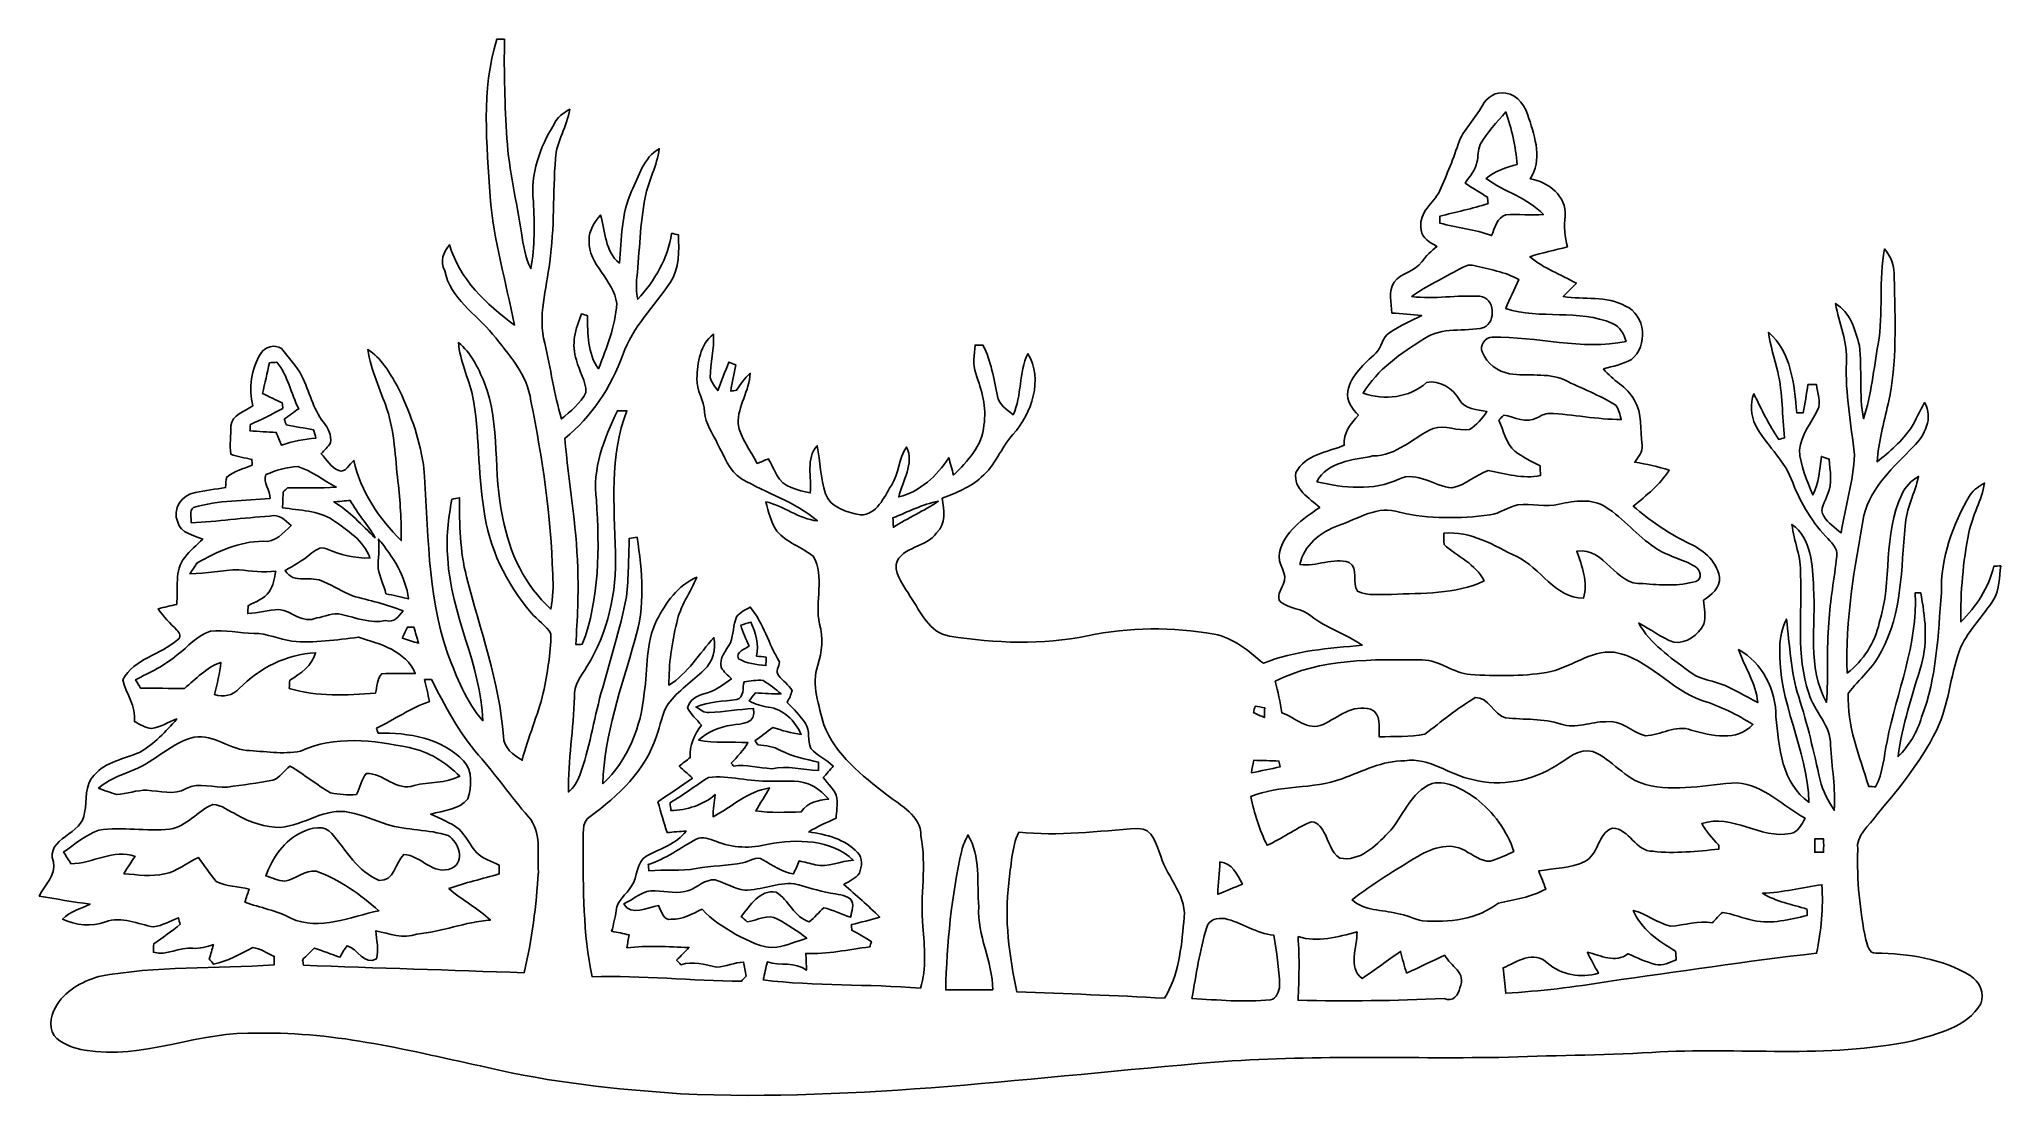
# Model space of a CAD drawing. Header units: centimetres. Extents: x -15.9 to 15.8, y -9.3 to 7.8.
import ezdxf

# ---------------------------------------------------------------- set-up
doc = ezdxf.new("R2010")
doc.units = ezdxf.units.CM
doc.header["$MEASUREMENT"] = 0
doc.layers.add('Layer 1', color=7, linetype='Continuous')

msp = doc.modelspace()

# ---------------------------------------------------------------- linework, layer by layer
at = {"layer": 'Layer 1', "color": 251}
for points, knots in [([(-8.48889, 7.84825), (-8.4582, 7.84825), (-8.39611, 7.84789), (-8.36507, 7.84789), (-8.36507, 7.84789), (-8.37459, 7.31344), (-8.36083, 6.77898), (-8.32556, 6.24522), (-8.32556, 6.24522), (-8.29098, 5.73123), (-8.16892, 5.22993), (-8.09166, 4.72193), (-8.09166, 4.72193), (-8.05815, 4.5272), (-8.03416, 4.32259), (-7.93821, 4.14584), (-7.93821, 4.14584), (-7.87259, 4.5025), (-7.88141, 4.86728), (-7.89869, 5.22746), (-7.89869, 5.22746), (-7.95161, 5.66632), (-7.79357, 6.10482), (-7.56638, 6.47418), (-7.56638, 6.47418), (-7.51875, 6.58989), (-7.41574, 6.66009), (-7.31167, 6.71795), (-7.31167, 6.71795), (-7.35224, 6.44102), (-7.52793, 6.20466), (-7.54274, 5.92102), (-7.54274, 5.92102), (-7.58578, 5.36469), (-7.55579, 4.80307), (-7.63552, 4.24921), (-7.63552, 4.24921), (-7.68562, 3.81635), (-7.83343, 3.3782), (-7.71384, 2.94252), (-7.71384, 2.94252), (-7.62423, 2.53471), (-7.55932, 2.1209), (-7.44714, 1.71838), (-7.44714, 1.71838), (-7.30144, 1.84432), (-7.13775, 1.96956), (-7.05203, 2.14595), (-7.05203, 2.14595), (-7.04286, 2.32869), (-7.16844, 2.49096), (-7.20125, 2.66735), (-7.20125, 2.66735), (-7.2958, 2.91465), (-7.21995, 3.181), (-7.12153, 3.41418), (-7.12153, 3.41418), (-7.09789, 3.40678), (-7.05097, 3.39266), (-7.02733, 3.38561), (-7.02733, 3.38561), (-7.02028, 3.09527), (-7.0291, 2.7753), (-6.85024, 2.52977), (-6.85024, 2.52977), (-6.71124, 2.86597), (-6.58213, 3.21592), (-6.55461, 3.58105), (-6.55461, 3.58105), (-6.59553, 3.96416), (-7.02028, 4.2037), (-6.99982, 4.60516), (-6.99982, 4.60516), (-7.00229, 4.75897), (-6.91727, 4.89832), (-6.81673, 5.00839), (-6.81673, 5.00839), (-6.73664, 4.74698), (-6.74582, 4.41925), (-6.51122, 4.23545), (-6.51122, 4.23545), (-6.47594, 4.62421), (-6.48264, 5.03273), (-6.31508, 5.39433), (-6.31508, 5.39433), (-6.19689, 5.63633), (-6.12281, 5.94042), (-5.86811, 6.08013), (-5.86811, 6.08013), (-5.90091, 5.80602), (-6.04767, 5.56401), (-6.09529, 5.29343), (-6.09529, 5.29343), (-6.18067, 4.86798), (-6.18384, 4.43265), (-6.23041, 4.00262), (-6.23041, 4.00262), (-6.24381, 3.88479), (-6.23958, 3.7659), (-6.2163, 3.64949), (-6.2163, 3.64949), (-5.94043, 3.94899), (-5.73158, 4.30812), (-5.6702, 4.71452), (-5.6702, 4.71452), (-5.64233, 4.70888), (-5.58729, 4.69794), (-5.55978, 4.6923), (-5.55978, 4.6923), (-5.55166, 4.43301), (-5.53861, 4.15008), (-5.68925, 3.92395), (-5.68925, 3.92395), (-5.95313, 3.54048), (-6.29497, 3.20146), (-6.4576, 2.7559), (-6.4576, 2.7559), (-6.64563, 2.23626), (-6.95537, 1.75084), (-7.39175, 1.40547), (-7.39175, 1.40547), (-7.33072, 0.70732), (-7.20549, 0.01446), (-7.18326, -0.68721), (-7.18326, -0.68721), (-7.16915, -1.09961), (-7.18996, -1.51236), (-7.21395, -1.9244), (-7.21395, -1.9244), (-7.18785, -1.92299), (-7.13599, -1.92052), (-7.10988, -1.91911), (-7.10988, -1.91911), (-6.82766, -1.17757), (-6.83225, -0.37394), (-6.8834, 0.40675), (-6.8834, 0.40675), (-6.95219, 0.9144), (-6.75746, 1.40229), (-6.54297, 1.84997), (-6.54297, 1.84997), (-6.49217, 1.84997), (-6.44137, 1.84997), (-6.39057, 1.84997), (-6.39057, 1.84997), (-6.67667, 1.11936), (-6.59165, 0.32279), (-6.57684, -0.44097), (-6.57684, -0.44097), (-6.55144, -1.07915), (-6.69572, -1.73249), (-7.03545, -2.27718), (-7.03545, -2.27718), (-7.12153, -2.4317), (-7.25629, -2.57739), (-7.23583, -2.77001), (-7.23583, -2.77001), (-7.25629, -3.28224), (-7.33496, -3.79166), (-7.33284, -4.30495), (-7.33284, -4.30495), (-7.25135, -4.22839), (-7.18326, -4.13738), (-7.1501, -4.02978), (-7.1501, -4.02978), (-6.99382, -3.60257), (-6.92644, -3.15031), (-6.80861, -2.71251), (-6.80861, -2.71251), (-6.66397, -2.19428), (-6.50169, -1.67993), (-6.39833, -1.15147), (-6.39833, -1.15147), (-6.36164, -0.83855), (-6.36446, -0.52282), (-6.35212, -0.20884), (-6.35212, -0.20884), (-6.31049, -0.20249), (-6.26851, -0.19685), (-6.22653, -0.19121), (-6.22653, -0.19121), (-6.14151, -0.73978), (-6.09036, -1.31445), (-6.26322, -1.85208), (-6.26322, -1.85208), (-6.47453, -2.61338), (-6.75746, -3.37114), (-6.77792, -4.16983), (-6.77792, -4.16983), (-6.37223, -3.79271), (-6.16232, -3.24697), (-6.10976, -2.70439), (-6.10976, -2.70439), (-6.05473, -2.31246), (-6.09212, -1.89689), (-5.91114, -1.53282), (-5.91114, -1.53282), (-5.76651, -1.24848), (-5.56648, -0.96838), (-5.26486, -0.83573), (-5.26486, -0.83573), (-5.36293, -1.08479), (-5.53614, -1.30281), (-5.58588, -1.57057), (-5.58588, -1.57057), (-5.66702, -1.899), (-5.71782, -2.23908), (-5.71183, -2.5781), (-5.71183, -2.5781), (-5.40561, -2.38654), (-5.22499, -2.06798), (-4.98581, -1.81081), (-4.98581, -1.81081), (-4.94771, -1.99849), (-5.00556, -2.20028), (-5.14421, -2.33327), (-5.14421, -2.33327), (-5.33823, -2.51636), (-5.56507, -2.66594), (-5.72629, -2.88184), (-5.72629, -2.88184), (-5.82613, -3.03848), (-5.85047, -3.22792), (-5.91432, -3.40043), (-5.91432, -3.40043), (-6.08824, -3.95041), (-6.52674, -4.36633), (-6.98218, -4.69653), (-6.98218, -4.69653), (-7.13881, -4.79354), (-7.0806, -5.00415), (-7.09718, -5.15408), (-7.09718, -5.15408), (-7.0933, -5.86493), (-7.10106, -6.58671), (-6.95113, -7.28486), (-6.95113, -7.28486), (-6.1468, -7.26475), (-5.34529, -7.34907), (-4.54166, -7.35577), (-4.54166, -7.35577), (-4.51732, -7.32861), (-4.49333, -7.30179), (-4.46864, -7.27534), (-4.46864, -7.27534), (-4.48239, -7.19914), (-4.49545, -7.12258), (-4.50779, -7.04709), (-4.50779, -7.04709), (-4.65737, -7.05379), (-4.79637, -7.12117), (-4.94383, -7.13176), (-4.94383, -7.13176), (-5.13327, -7.09048), (-5.3273, -7.02627), (-5.51956, -7.09048), (-5.51956, -7.09048), (-5.5432, -7.06543), (-5.56648, -7.04074), (-5.58976, -7.0164), (-5.58976, -7.0164), (-5.52203, -6.94972), (-5.45394, -6.8834), (-5.39115, -6.81214), (-5.39115, -6.81214), (-5.72488, -6.80156), (-6.05896, -6.77651), (-6.39163, -6.81778), (-6.39163, -6.81778), (-6.37963, -6.74793), (-6.36623, -6.67844), (-6.35388, -6.60929), (-6.35388, -6.60929), (-6.44772, -6.58707), (-6.54191, -6.56766), (-6.63646, -6.55108), (-6.63646, -6.55108), (-6.60718, -6.43961), (-6.5786, -6.32777), (-6.56202, -6.21347), (-6.56202, -6.21347), (-6.55073, -6.0512), (-6.39692, -5.95806), (-6.32001, -5.82824), (-6.32001, -5.82824), (-6.20854, -5.67866), (-6.24875, -5.43031), (-6.06778, -5.33118), (-6.06778, -5.33118), (-5.8487, -5.2137), (-5.59082, -5.14174), (-5.43489, -4.93289), (-5.43489, -4.93289), (-5.53685, -4.94101), (-5.63951, -4.94806), (-5.7404, -4.95829), (-5.7404, -4.95829), (-5.79438, -4.7946), (-5.84412, -4.62986), (-5.88963, -4.46405), (-5.88963, -4.46405), (-5.70512, -4.33317), (-5.51568, -4.2097), (-5.33294, -4.0767), (-5.33294, -4.0767), (-5.40456, -4.01391), (-5.47652, -3.95146), (-5.54708, -3.88761), (-5.54708, -3.88761), (-5.48958, -3.83822), (-5.42925, -3.79271), (-5.36963, -3.74615), (-5.36963, -3.74615), (-5.38445, -3.54894), (-5.30331, -3.3782), (-5.18795, -3.22404), (-5.18795, -3.22404), (-5.26344, -3.1302), (-5.35869, -3.05223), (-5.41408, -2.94499), (-5.41408, -2.94499), (-5.38304, -2.82152), (-5.26803, -2.75026), (-5.15232, -2.71886), (-5.15232, -2.71886), (-4.97911, -2.68676), (-4.84576, -2.57281), (-4.70464, -2.47791), (-4.70464, -2.47791), (-4.7625, -2.419), (-4.82671, -2.36432), (-4.86974, -2.2927), (-4.86974, -2.2927), (-4.90961, -2.13254), (-4.78649, -2.02036), (-4.72193, -1.89265), (-4.72193, -1.89265), (-4.67078, -1.75895), (-4.67713, -1.60937), (-4.62245, -1.47708), (-4.62245, -1.47708), (-4.57059, -1.39947), (-4.47887, -1.36384), (-4.40161, -1.31763), (-4.40161, -1.31763), (-4.18289, -1.58044), (-4.10563, -1.91841), (-3.92748, -2.20416), (-3.92748, -2.20416), (-3.93735, -2.27542), (-3.99944, -2.36079), (-3.94229, -2.42535), (-3.94229, -2.42535), (-3.87491, -2.50966), (-3.78107, -2.5714), (-3.72674, -2.66665), (-3.72674, -2.66665), (-3.74121, -2.73403), (-3.77402, -2.79541), (-3.80471, -2.85679), (-3.80471, -2.85679), (-3.70029, -2.96333), (-3.59586, -3.07128), (-3.51049, -3.1944), (-3.51049, -3.1944), (-3.43218, -3.31576), (-3.48086, -3.47204), (-3.42194, -3.60045), (-3.42194, -3.60045), (-3.32034, -3.71616), (-3.17535, -3.78143), (-3.06141, -3.88408), (-3.06141, -3.88408), (-3.11468, -3.94617), (-3.16865, -4.00756), (-3.22333, -4.06894), (-3.22333, -4.06894), (-3.14748, -4.17583), (-3.02648, -4.26579), (-3.00249, -4.40231), (-3.00249, -4.40231), (-2.99332, -4.50956), (-3.01061, -4.61751), (-3.01519, -4.72581), (-3.01519, -4.72581), (-3.16618, -4.79284), (-3.31682, -4.86092), (-3.45863, -4.9463), (-3.45863, -4.9463), (-3.17641, -4.98898), (-2.86844, -5.05813), (-2.67053, -5.28179), (-2.67053, -5.28179), (-2.57739, -5.36893), (-2.59927, -5.50545), (-2.64054, -5.6134), (-2.64054, -5.6134), (-2.70228, -5.69912), (-2.80247, -5.74322), (-2.89172, -5.79367), (-2.89172, -5.79367), (-2.69416, -5.96406), (-2.49943, -6.13939), (-2.31246, -6.32143), (-2.31246, -6.32143), (-2.46204, -6.37081), (-2.61585, -6.40468), (-2.76825, -6.44313), (-2.76825, -6.44313), (-2.76719, -6.46571), (-2.76507, -6.51087), (-2.76401, -6.53344), (-2.76401, -6.53344), (-2.65501, -6.59024), (-2.54847, -6.65162), (-2.44581, -6.71901), (-2.44581, -6.71901), (-2.45251, -6.74017), (-2.46592, -6.78251), (-2.47262, -6.80367), (-2.47262, -6.80367), (-2.81623, -6.84248), (-3.1563, -6.92644), (-3.50485, -6.90774), (-3.50485, -6.90774), (-3.49991, -6.9977), (-3.49532, -7.08766), (-3.49356, -7.17797), (-3.49356, -7.17797), (-3.68053, -7.03333), (-3.91583, -7.11729), (-4.12468, -7.04356), (-4.12468, -7.04356), (-4.14867, -7.14093), (-4.17124, -7.23688), (-4.19241, -7.33637), (-4.19241, -7.33637), (-3.35209, -7.43867), (-2.50014, -7.40128), (-1.65629, -7.46795), (-1.65629, -7.46795), (-1.55152, -7.14622), (-1.59138, -6.80261), (-1.61713, -6.47136), (-1.61713, -6.47136), (-1.66264, -5.98417), (-1.55363, -5.49204), (-1.64747, -5.00874), (-1.64747, -5.00874), (-1.6443, -4.68171), (-1.97661, -4.52296), (-2.1971, -4.34869), (-2.1971, -4.34869), (-2.59433, -4.03401), (-3.02895, -3.70734), (-3.21381, -3.21627), (-3.21381, -3.21627), (-3.29036, -2.90936), (-3.41736, -2.57246), (-3.31188, -2.25566), (-3.31188, -2.25566), (-3.24132, -2.04223), (-3.21945, -1.81046), (-3.28471, -1.59244), (-3.28471, -1.59244), (-3.36621, -1.23296), (-3.18946, -0.82903), (-3.38737, -0.49389), (-3.38737, -0.49389), (-3.57188, -0.34819), (-3.81706, -0.27728), (-3.97157, -0.09102), (-3.97157, -0.09102), (-4.07141, 0.04763), (-4.10386, 0.22084), (-4.15114, 0.38171), (-4.15114, 0.38171), (-3.85974, 0.31538), (-3.62232, 0.10372), (-3.31788, 0.07479), (-3.31788, 0.07479), (-3.67841, 0.38029), (-4.13703, 0.52211), (-4.54237, 0.75212), (-4.54237, 0.75212), (-4.74627, 0.87701), (-4.81824, 1.12254), (-4.92972, 1.31868), (-4.92972, 1.31868), (-5.00098, 1.48661), (-5.12939, 1.63971), (-5.1368, 1.82809), (-5.1368, 1.82809), (-5.13891, 2.01789), (-5.27297, 2.17629), (-5.26203, 2.36961), (-5.26203, 2.36961), (-5.24863, 2.62396), (-5.21617, 2.92559), (-4.99145, 3.08539), (-4.99145, 3.08539), (-4.98369, 2.85009), (-5.04049, 2.61973), (-5.04825, 2.38513), (-5.04825, 2.38513), (-5.02779, 2.3054), (-4.97064, 2.24226), (-4.92443, 2.17593), (-4.92443, 2.17593), (-4.86551, 2.32974), (-4.80836, 2.48356), (-4.74627, 2.63596), (-4.74627, 2.63596), (-4.70958, 2.62114), (-4.67254, 2.60632), (-4.6355, 2.59115), (-4.6355, 2.59115), (-4.66302, 2.45039), (-4.69124, 2.30999), (-4.71593, 2.16853), (-4.71593, 2.16853), (-4.6923, 2.1717), (-4.64503, 2.1777), (-4.62139, 2.18087), (-4.62139, 2.18087), (-4.56071, 2.28177), (-4.49192, 2.37808), (-4.40231, 2.45569), (-4.40231, 2.45569), (-4.41113, 2.16994), (-4.60516, 1.92934), (-4.5974, 1.64253), (-4.5974, 1.64253), (-4.55718, 1.40441), (-4.39879, 1.20826), (-4.28731, 1.00083), (-4.28731, 1.00083), (-4.22734, 1.02623), (-4.16772, 1.05128), (-4.10739, 1.07597), (-4.10739, 1.07597), (-4.07388, 1.01036), (-4.0065, 0.87948), (-3.97263, 0.81386), (-3.97263, 0.81386), (-3.87209, 0.61136), (-3.63114, 0.56974), (-3.43429, 0.52529), (-3.43429, 0.52529), (-3.40325, 0.77788), (-3.51331, 1.07915), (-3.32034, 1.28658), (-3.32034, 1.28658), (-3.27484, 1.0287), (-3.26919, 0.76306), (-3.1877, 0.51188), (-3.1877, 0.51188), (-3.10727, 0.27905), (-2.83633, 0.21696), (-2.62431, 0.16969), (-2.62431, 0.16969), (-2.35444, 0.16898), (-2.24684, 0.45473), (-2.12443, 0.64699), (-2.12443, 0.64699), (-1.99531, 0.83432), (-2.01507, 1.08162), (-1.87925, 1.26541), (-1.87925, 1.26541), (-1.75189, 0.99624), (-1.94592, 0.72178), (-2.00484, 0.45967), (-2.00484, 0.45967), (-1.65806, 0.54681), (-1.391, 0.79869), (-1.19874, 1.09114), (-1.19874, 1.09114), (-1.17228, 0.99871), (-1.14794, 0.90664), (-1.12113, 0.8128), (-1.12113, 0.8128), (-0.89782, 1.03611), (-0.65581, 1.28623), (-0.63253, 1.61925), (-0.63253, 1.61925), (-0.58455, 1.905), (-0.66851, 2.18405), (-0.76165, 2.44969), (-0.76165, 2.44969), (-0.81774, 2.59821), (-0.78211, 2.75731), (-0.7747, 2.91042), (-0.7747, 2.91042), (-0.74295, 2.91042), (-0.67945, 2.91006), (-0.64735, 2.91006), (-0.64735, 2.91006), (-0.51188, 2.65359), (-0.47519, 2.36538), (-0.41416, 2.08562), (-0.41416, 2.08562), (-0.3877, 1.94733), (-0.26247, 1.86761), (-0.16051, 1.78611), (-0.16051, 1.78611), (-0.01517, 2.09797), (-0.07232, 2.4638), (0.07691, 2.77248), (0.07691, 2.77248), (0.32985, 2.36079), (0.13899, 1.80552), (-0.16298, 1.46897), (-0.16298, 1.46897), (-0.35419, 1.25377), (-0.4505, 0.96591), (-0.67451, 0.77893), (-0.67451, 0.77893), (-0.8509, 0.61313), (-1.08126, 0.52352), (-1.30422, 0.43921), (-1.30422, 0.43921), (-1.27247, 0.24765), (-1.23225, 0.02716), (-1.39629, -0.12065), (-1.39629, -0.12065), (-1.55469, -0.36936), (-1.95792, -0.32279), (-2.04964, -0.62936), (-2.04964, -0.62936), (-2.06375, -0.82656), (-1.90641, -0.98496), (-1.82139, -1.14935), (-1.82139, -1.14935), (-1.64818, -1.39241), (-1.51977, -1.73602), (-1.18463, -1.78541), (-1.18463, -1.78541), (-0.45085, -1.90253), (0.30903, -1.93428), (1.04069, -1.78082), (1.04069, -1.78082), (1.71027, -1.64077), (2.40877, -1.63724), (3.08187, -1.75578), (3.08187, -1.75578), (3.39302, -1.81328), (3.64173, -2.02741), (3.87597, -2.22568), (3.87597, -2.22568), (4.38221, -2.01507), (4.93324, -1.98684), (5.47158, -1.93181), (5.47158, -1.93181), (5.20453, -1.75542), (4.89409, -1.657), (4.63973, -1.45979), (4.63973, -1.45979), (4.50109, -1.33985), (4.30177, -1.34338), (4.15643, -1.23896), (4.15643, -1.23896), (4.07388, -1.15041), (4.15925, -1.04211), (4.19453, -0.95356), (4.19453, -0.95356), (4.29295, -0.78352), (4.08446, -0.61524), (4.13667, -0.43744), (4.13667, -0.43744), (4.21181, -0.10231), (4.51379, 0.11077), (4.78472, 0.28893), (4.78472, 0.28893), (4.61927, 0.44556), (4.35222, 0.58173), (4.40126, 0.85231), (4.40126, 0.85231), (4.54942, 1.14512), (4.90784, 1.18357), (5.18019, 1.29328), (5.18019, 1.29328), (5.15408, 1.4919), (5.28743, 1.63901), (5.40879, 1.77835), (5.40879, 1.77835), (5.31389, 1.88807), (5.20382, 2.00589), (5.23875, 2.16888), (5.23875, 2.16888), (5.28496, 2.42605), (5.50757, 2.61197), (5.6896, 2.77989), (5.6896, 2.77989), (5.79014, 2.87408), (5.78873, 3.03848), (5.91749, 3.1115), (5.91749, 3.1115), (6.07236, 3.23144), (6.26004, 3.29318), (6.42973, 3.38843), (6.42973, 3.38843), (6.26957, 3.40748), (6.10835, 3.41736), (5.94783, 3.42829), (5.94783, 3.42829), (5.94148, 3.5941), (5.88469, 3.77931), (5.98699, 3.92606), (5.98699, 3.92606), (6.09882, 4.08199), (6.32248, 4.09681), (6.43184, 4.25415), (6.43184, 4.25415), (6.49922, 4.3501), (6.58424, 4.43089), (6.67456, 4.50462), (6.67456, 4.50462), (6.56943, 4.566), (6.43608, 4.62986), (6.42338, 4.76744), (6.42338, 4.76744), (6.36341, 5.01579), (6.57754, 5.17701), (6.69996, 5.35622), (6.69996, 5.35622), (6.81249, 5.61799), (6.93102, 5.87904), (7.01604, 6.15174), (7.01604, 6.15174), (7.09824, 6.3881), (7.28839, 6.56096), (7.40763, 6.77686), (7.40763, 6.77686), (7.47677, 6.91339), (7.62882, 7.00969), (7.78404, 6.9783), (7.78404, 6.9783), (7.98689, 6.9529), (8.11424, 6.75605), (8.15834, 6.57084), (8.15834, 6.57084), (8.25923, 6.26075), (8.37882, 5.89174), (8.17951, 5.59435), (8.17951, 5.59435), (8.47161, 5.5499), (8.76935, 5.31107), (8.74254, 4.99392), (8.74254, 4.99392), (8.71926, 4.82706), (8.73725, 4.66019), (8.77993, 4.49756), (8.77993, 4.49756), (8.57779, 4.44394), (8.37318, 4.40126), (8.17492, 4.3367), (8.17492, 4.3367), (8.39576, 4.14761), (8.6741, 4.04954), (8.92492, 3.90843), (8.92492, 3.90843), (8.85437, 3.83681), (8.78205, 3.76696), (8.71361, 3.69323), (8.71361, 3.69323), (9.04487, 3.64067), (9.41176, 3.71334), (9.71621, 3.54083), (9.71621, 3.54083), (10.04217, 3.40113), (10.08556, 2.89172), (9.81146, 2.6797), (9.81146, 2.6797), (9.67458, 2.59821), (9.51442, 2.57175), (9.36378, 2.52659), (9.36378, 2.52659), (9.50383, 2.33609), (9.7469, 2.24226), (9.85802, 2.02636), (9.85802, 2.02636), (9.99666, 1.81081), (9.95045, 1.54023), (9.98326, 1.29822), (9.98326, 1.29822), (10.00231, 1.18886), (9.92434, 1.10349), (9.86719, 1.02023), (9.86719, 1.02023), (10.05558, 0.99201), (10.2422, 0.94968), (10.42352, 0.89112), (10.42352, 0.89112), (10.27007, 0.65934), (10.05487, 0.48472), (9.84285, 0.31009), (9.84285, 0.31009), (10.10461, 0.08326), (10.39177, -0.11324), (10.70151, -0.26917), (10.70151, -0.26917), (10.9407, -0.37465), (11.18799, -0.55739), (11.23068, -0.83397), (11.23068, -0.83397), (11.2522, -1.00683), (11.10051, -1.12183), (10.97456, -1.20791), (10.97456, -1.20791), (10.98091, -1.33562), (11.01972, -1.47038), (10.9788, -1.59491), (10.9788, -1.59491), (10.89025, -1.7713), (10.70398, -1.91135), (10.4969, -1.88489), (10.4969, -1.88489), (10.29264, -1.81222), (10.12049, -1.67499), (9.92928, -1.57656), (9.92928, -1.57656), (10.11343, -1.91029), (10.4394, -2.1276), (10.73679, -2.35162), (10.73679, -2.35162), (10.88249, -2.46909), (11.07299, -2.49837), (11.2455, -2.55552), (11.2455, -2.55552), (11.45893, -2.62961), (11.64766, -2.75696), (11.84875, -2.85821), (11.84875, -2.85821), (11.82758, -2.54494), (11.63814, -2.2927), (11.54183, -2.00448), (11.54183, -2.00448), (11.92318, -2.21474), (12.14684, -2.65818), (12.14367, -3.08822), (12.14367, -3.08822), (12.18812, -3.57611), (12.2368, -4.15996), (12.67531, -4.46828), (12.67531, -4.46828), (12.65696, -3.6128), (12.16872, -2.83916), (12.20611, -1.97803), (12.20611, -1.97803), (12.20611, -1.8161), (12.24245, -1.657), (12.313, -1.51236), (12.313, -1.51236), (12.36662, -1.93111), (12.38109, -2.35973), (12.51021, -2.76543), (12.51021, -2.76543), (12.6552, -3.20604), (12.75115, -3.65972), (12.85769, -4.11057), (12.85769, -4.11057), (12.8972, -4.28766), (12.98998, -4.445), (13.08347, -4.59846), (13.08347, -4.59846), (13.10534, -4.24639), (13.04537, -3.89608), (13.02456, -3.54577), (13.02456, -3.54577), (13.02702, -3.22615), (12.76244, -3.00037), (12.67248, -2.70898), (12.67248, -2.70898), (12.46646, -2.09268), (12.56841, -1.42946), (12.53878, -0.79304), (12.53878, -0.79304), (12.55642, -0.51364), (12.43189, -0.25647), (12.40226, 0.01658), (12.40226, 0.01658), (12.71658, -0.20955), (12.7381, -0.65193), (12.75009, -1.00436), (12.75009, -1.00436), (12.79278, -1.61572), (12.64285, -2.29411), (12.95753, -2.85538), (12.95753, -2.85538), (12.9921, -2.42711), (12.95753, -1.99637), (12.99563, -1.56845), (12.99563, -1.56845), (13.01644, -1.20862), (13.08523, -0.85443), (13.1251, -0.49706), (13.1251, -0.49706), (13.14909, -0.36019), (13.0235, -0.26917), (12.9473, -0.17639), (12.9473, -0.17639), (12.69436, 0.08784), (12.51726, 0.41381), (12.3892, 0.75389), (12.3892, 0.75389), (12.25762, 1.08021), (11.9761, 1.31092), (11.81488, 1.61819), (11.81488, 1.61819), (11.73797, 1.77377), (11.72104, 1.9625), (11.78736, 2.12443), (11.78736, 2.12443), (11.90801, 1.87254), (12.03325, 1.62243), (12.18918, 1.38959), (12.18918, 1.38959), (12.21281, 1.39559), (12.26009, 1.40758), (12.28372, 1.41358), (12.28372, 1.41358), (12.23857, 1.76848), (12.25585, 2.13078), (12.17295, 2.48073), (12.17295, 2.48073), (12.12391, 2.69416), (12.04948, 2.90089), (12.02408, 3.11891), (12.02408, 3.11891), (12.39379, 2.79435), (12.43824, 2.27647), (12.4781, 1.81751), (12.4781, 1.81751), (12.50456, 1.81751), (12.55783, 1.81786), (12.58429, 1.81786), (12.58429, 1.81786), (12.61357, 1.96921), (12.63685, 2.12161), (12.65872, 2.27401), (12.65872, 2.27401), (12.70423, 2.27471), (12.75045, 2.27542), (12.79666, 2.27577), (12.79666, 2.27577), (12.81289, 2.13889), (12.87886, 1.99249), (12.8143, 1.85984), (12.8143, 1.85984), (12.70882, 1.65065), (12.54901, 1.46156), (12.52149, 1.21955), (12.52149, 1.21955), (12.53596, 0.96308), (12.64602, 0.72708), (12.73881, 0.49142), (12.73881, 0.49142), (12.83758, 0.68368), (12.85028, 0.90241), (12.87639, 1.11266), (12.87639, 1.11266), (12.91802, 1.09855), (12.96, 1.08444), (13.00233, 1.06998), (13.00233, 1.06998), (13.01503, 0.88018), (13.05807, 0.68051), (12.97517, 0.50059), (12.97517, 0.50059), (12.94518, 0.387), (12.833, 0.26282), (12.91519, 0.14711), (12.91519, 0.14711), (12.98857, 0.03986), (13.09264, -0.04269), (13.19459, -0.12171), (13.19459, -0.12171), (13.26444, 0.29951), (13.38933, 0.71367), (13.4112, 1.14124), (13.4112, 1.14124), (13.35476, 1.63618), (13.25845, 2.1276), (13.28102, 2.6289), (13.28102, 2.6289), (13.30537, 2.9591), (13.16037, 3.26178), (13.10393, 3.57964), (13.10393, 3.57964), (13.34382, 3.44135), (13.42249, 3.15595), (13.48916, 2.90654), (13.48916, 2.90654), (13.53397, 2.51319), (13.48105, 2.11279), (13.55584, 1.7212), (13.55584, 1.7212), (13.68249, 2.11173), (13.72094, 2.52413), (13.79114, 2.92664), (13.79114, 2.92664), (13.87969, 3.435), (13.79679, 3.95852), (13.89415, 4.4644), (13.89415, 4.4644), (14.00069, 4.33599), (14.06384, 4.17371), (14.05149, 4.00403), (14.05149, 4.00403), (14.0656, 3.32317), (14.103, 2.63031), (13.95166, 1.96074), (13.95166, 1.96074), (13.88145, 1.65206), (13.80137, 1.34444), (13.7735, 1.02799), (13.7735, 1.02799), (13.97706, 1.18957), (14.17673, 1.36243), (14.32595, 1.57727), (14.32595, 1.57727), (14.40321, 1.70921), (14.46495, 1.84961), (14.54115, 1.98261), (14.54115, 1.98261), (14.6879, 1.73602), (14.54397, 1.44921), (14.35841, 1.26929), (14.35841, 1.26929), (14.04267, 0.94439), (13.67825, 0.61771), (13.56289, 0.16263), (13.56289, 0.16263), (13.40908, -0.67698), (13.25774, -1.52612), (13.29408, -2.38337), (13.29408, -2.38337), (13.55407, -2.18087), (13.73964, -1.89195), (13.81054, -1.56986), (13.81054, -1.56986), (14.02715, -0.89782), (13.86029, -0.14464), (14.17602, 0.49989), (14.17602, 0.49989), (14.22929, 0.62512), (14.3256, 0.72566), (14.44519, 0.79022), (14.44519, 0.79022), (14.3824, 0.51929), (14.24446, 0.26952), (14.22753, -0.01235), (14.22753, -0.01235), (14.15979, -0.69109), (14.18378, -1.41146), (13.84547, -2.02847), (13.84547, -2.02847), (13.71847, -2.29482), (13.48387, -2.48109), (13.30925, -2.71145), (13.30925, -2.71145), (13.28773, -3.23144), (13.48952, -3.72251), (13.6398, -4.21146), (13.6398, -4.21146), (13.66767, -4.21358), (13.72306, -4.21816), (13.75057, -4.22028), (13.75057, -4.22028), (13.87122, -3.99415), (13.88463, -3.73345), (13.93543, -3.48721), (13.93543, -3.48721), (14.091, -2.68781), (14.43355, -1.92052), (14.38875, -1.09008), (14.38875, -1.09008), (14.41097, -1.08973), (14.45577, -1.08938), (14.47835, -1.08903), (14.47835, -1.08903), (14.55244, -1.46826), (14.59512, -1.86761), (14.48964, -2.24578), (14.48964, -2.24578), (14.34818, -2.73579), (14.17743, -3.22298), (14.11464, -3.73098), (14.11464, -3.73098), (14.2942, -3.556), (14.41944, -3.33375), (14.49282, -3.09527), (14.49282, -3.09527), (14.73976, -2.45498), (14.75916, -1.76177), (14.81137, -1.0862), (14.81137, -1.0862), (14.80044, -0.5267), (14.99059, 0.01764), (15.27739, 0.49177), (15.27739, 0.49177), (15.33172, 0.57961), (15.42274, 0.63253), (15.50987, 0.68368), (15.50987, 0.68368), (15.45907, 0.40711), (15.31479, 0.16016), (15.25623, -0.1143), (15.25623, -0.1143), (15.15957, -0.58879), (15.11829, -1.07421), (15.12676, -1.55822), (15.12676, -1.55822), (15.37123, -1.30457), (15.58043, -1.00859), (15.65628, -0.65864), (15.65628, -0.65864), (15.6845, -0.65687), (15.74165, -0.6537), (15.76987, -0.65229), (15.76987, -0.65229), (15.74094, -0.8322), (15.75611, -1.03082), (15.65557, -1.19204), (15.65557, -1.19204), (15.49294, -1.45768), (15.25799, -1.67675), (15.12499, -1.96109), (15.12499, -1.96109), (14.96766, -2.36361), (14.94402, -2.80635), (14.77786, -3.20569), (14.77786, -3.20569), (14.53797, -3.7532), (14.15097, -4.21605), (13.76962, -4.66937), (13.76962, -4.66937), (13.64862, -4.84681), (13.43166, -4.99674), (13.462, -5.23875), (13.462, -5.23875), (13.44754, -5.72488), (13.49551, -6.21383), (13.59217, -6.69043), (13.59217, -6.69043), (13.62287, -6.77157), (13.63945, -6.91268), (13.75445, -6.90351), (13.75445, -6.90351), (14.27762, -6.91444), (14.82337, -6.98535), (15.27634, -7.26687), (15.27634, -7.26687), (15.42521, -7.35683), (15.51658, -7.55156), (15.44673, -7.72054), (15.44673, -7.72054), (15.22377, -8.10472), (14.74541, -8.20702), (14.351, -8.31779), (14.351, -8.31779), (12.96741, -8.61413), (11.54218, -8.41693), (10.1413, -8.50547), (10.1413, -8.50547), (9.31933, -8.55768), (8.49559, -8.55027), (7.67327, -8.58696), (7.67327, -8.58696), (6.14433, -8.60778), (4.61292, -8.54322), (3.08681, -8.66528), (3.08681, -8.66528), (0.22013, -8.89564), (-2.64372, -9.3031), (-5.52626, -9.17434), (-5.52626, -9.17434), (-6.57154, -9.09814), (-7.61965, -8.99442), (-8.64023, -8.74783), (-8.64023, -8.74783), (-9.85626, -8.4896), (-11.07616, -8.16504), (-12.32958, -8.19785), (-12.32958, -8.19785), (-13.27926, -8.1474), (-14.18872, -8.636), (-15.13981, -8.46949), (-15.13981, -8.46949), (-15.30068, -8.44479), (-15.45484, -8.37847), (-15.58572, -8.28322), (-15.58572, -8.28322), (-15.72542, -8.15904), (-15.69932, -7.92692), (-15.60795, -7.78087), (-15.60795, -7.78087), (-15.46437, -7.51593), (-15.18814, -7.36353), (-14.90945, -7.28169), (-14.90945, -7.28169), (-13.97741, -7.10071), (-13.02314, -7.16492), (-12.08158, -7.09048), (-12.08158, -7.09048), (-12.08088, -7.05697), (-12.07982, -6.99029), (-12.07946, -6.95713), (-12.07946, -6.95713), (-12.19518, -6.90951), (-12.30136, -6.82943), (-12.4266, -6.81143), (-12.4266, -6.81143), (-12.62839, -6.92256), (-12.83088, -7.03545), (-13.05983, -7.08166), (-13.05983, -7.08166), (-13.08241, -7.05273), (-13.10464, -7.02416), (-13.12686, -6.99558), (-13.12686, -6.99558), (-13.10323, -6.91938), (-13.08065, -6.84248), (-13.05948, -6.76592), (-13.05948, -6.76592), (-13.16849, -6.79803), (-13.27926, -6.83366), (-13.39462, -6.8259), (-13.39462, -6.8259), (-13.61087, -6.80508), (-13.81054, -6.94831), (-14.02786, -6.8901), (-14.02786, -6.8901), (-14.0268, -6.85553), (-14.02433, -6.78709), (-14.02292, -6.75252), (-14.02292, -6.75252), (-13.87687, -6.65233), (-13.73399, -6.54756), (-13.59464, -6.43855), (-13.59464, -6.43855), (-13.60241, -6.41209), (-13.61793, -6.35952), (-13.62569, -6.33307), (-13.62569, -6.33307), (-13.75692, -6.38422), (-13.88322, -6.45689), (-14.02221, -6.48123), (-14.02221, -6.48123), (-14.27868, -6.43784), (-14.53974, -6.29849), (-14.80009, -6.39974), (-14.80009, -6.39974), (-15.02622, -6.48406), (-15.2781, -6.45336), (-15.494, -6.356), (-15.494, -6.356), (-15.37582, -6.22935), (-15.19661, -6.1909), (-15.04844, -6.11223), (-15.04844, -6.11223), (-15.32396, -6.08048), (-15.59595, -6.0265), (-15.86971, -5.9817), (-15.86971, -5.9817), (-15.78575, -5.80072), (-15.59278, -5.64797), (-15.64181, -5.43207), (-15.64181, -5.43207), (-15.77834, -5.03449), (-15.15251, -4.99251), (-15.13946, -4.63621), (-15.13946, -4.63621), (-15.09148, -4.43794), (-15.15075, -4.18747), (-14.98177, -4.03331), (-14.98177, -4.03331), (-14.80079, -3.80859), (-14.50023, -3.77437), (-14.25258, -3.66289), (-14.25258, -3.66289), (-14.01551, -3.53131), (-13.82783, -3.32599), (-13.65074, -3.1242), (-13.65074, -3.1242), (-13.78726, -3.17324), (-13.91391, -3.25614), (-14.0589, -3.27872), (-14.0589, -3.27872), (-14.15909, -3.26672), (-14.24587, -3.20922), (-14.33442, -3.16618), (-14.33442, -3.16618), (-14.30479, -2.91359), (-14.46953, -2.72133), (-14.52351, -2.49026), (-14.52351, -2.49026), (-14.33689, -2.1463), (-13.9132, -2.09232), (-13.64121, -1.84432), (-13.64121, -1.84432), (-13.56678, -1.81716), (-13.60734, -1.73037), (-13.64756, -1.69016), (-13.64756, -1.69016), (-13.75551, -1.58115), (-13.86981, -1.47638), (-13.94989, -1.34408), (-13.94989, -1.34408), (-13.85076, -1.3208), (-13.75163, -1.29611), (-13.65179, -1.27494), (-13.65179, -1.27494), (-13.62322, -1.02164), (-13.69589, -0.72743), (-13.52303, -0.51753), (-13.52303, -0.51753), (-13.44154, -0.40393), (-13.32936, -0.31856), (-13.23199, -0.21978), (-13.23199, -0.21978), (-13.38016, -0.15946), (-13.58547, -0.12488), (-13.63627, 0.05433), (-13.63627, 0.05433), (-13.73258, 0.25647), (-13.56536, 0.50765), (-13.35017, 0.53022), (-13.35017, 0.53022), (-13.18966, 0.56656), (-13.02597, 0.58596), (-12.86334, 0.61136), (-12.86334, 0.61136), (-12.8591, 0.66851), (-12.86263, 0.72743), (-12.84323, 0.78176), (-12.84323, 0.78176), (-12.72505, 0.8763), (-12.57406, 0.91511), (-12.43648, 0.97296), (-12.43648, 0.97296), (-12.43683, 0.99589), (-12.43789, 1.04211), (-12.43824, 1.06504), (-12.43824, 1.06504), (-12.55254, 1.09291), (-12.67178, 1.10455), (-12.78008, 1.15217), (-12.78008, 1.15217), (-12.80195, 1.30175), (-12.77549, 1.45556), (-12.77796, 1.60549), (-12.77796, 1.60549), (-12.76315, 1.78717), (-12.5536, 1.83938), (-12.42624, 1.92899), (-12.42624, 1.92899), (-12.49257, 2.21509), (-12.45129, 2.52483), (-12.29748, 2.77566), (-12.29748, 2.77566), (-12.23186, 2.88396), (-12.06959, 2.93123), (-11.96269, 2.85679), (-11.96269, 2.85679), (-11.84698, 2.71392), (-11.72316, 2.57351), (-11.63355, 2.41194), (-11.63355, 2.41194), (-11.51255, 2.165), (-11.45575, 1.88383), (-11.28324, 1.66441), (-11.28324, 1.66441), (-11.21093, 1.56951), (-11.15166, 1.45803), (-11.17106, 1.33174), (-11.17106, 1.33174), (-11.21128, 1.26541), (-11.26984, 1.2132), (-11.32346, 1.15817), (-11.32346, 1.15817), (-11.23174, 1.06504), (-11.16789, 0.93063), (-11.03806, 0.88477), (-11.03806, 0.88477), (-10.92518, 0.84279), (-10.8712, 0.99131), (-10.795, 1.04846), (-10.795, 1.04846), (-10.68705, 0.54786), (-10.38648, 0.11183), (-10.02912, -0.24483), (-10.02912, -0.24483), (-10.02806, 0.07514), (-10.04641, 0.39441), (-10.08345, 0.71191), (-10.08345, 0.71191), (-10.12966, 1.10067), (-10.1346, 1.50072), (-10.26089, 1.87501), (-10.26089, 1.87501), (-10.36884, 2.19498), (-10.52019, 2.50296), (-10.57204, 2.83916), (-10.57204, 2.83916), (-10.35156, 2.70475), (-10.22068, 2.46944), (-10.09685, 2.25108), (-10.09685, 2.25108), (-9.89436, 1.85244), (-9.74161, 1.42487), (-9.67211, 0.98213), (-9.67211, 0.98213), (-9.58321, -0.04022), (-9.62625, -1.09679), (-9.27876, -2.07786), (-9.27876, -2.07786), (-9.13024, -2.45428), (-8.98737, -2.84586), (-8.71361, -3.15278), (-8.71361, -3.15278), (-8.74395, -2.24825), (-9.23537, -1.43298), (-9.27947, -0.53093), (-9.27947, -0.53093), (-9.31192, -0.21061), (-9.27171, 0.10936), (-9.21279, 0.42369), (-9.21279, 0.42369), (-9.17258, 0.4318), (-9.13236, 0.43956), (-9.09214, 0.44732), (-9.09214, 0.44732), (-9.08897, 0.01976), (-9.0865, -0.4124), (-8.97714, -0.82903), (-8.97714, -0.82903), (-8.75912, -1.68346), (-8.4455, -2.5213), (-8.38235, -3.40748), (-8.38235, -3.40748), (-8.38165, -3.59128), (-8.22184, -3.70487), (-8.07967, -3.78919), (-8.07967, -3.78919), (-7.98583, -3.42124), (-7.83061, -3.07199), (-7.73889, -2.70369), (-7.73889, -2.70369), (-7.67891, -2.38972), (-7.61471, -2.07257), (-7.61506, -1.75189), (-7.61506, -1.75189), (-7.68985, -1.61184), (-7.83625, -1.52929), (-7.93679, -1.4097), (-7.93679, -1.4097), (-8.34002, -0.93804), (-8.61907, -0.35454), (-8.69844, 0.26388), (-8.69844, 0.26388), (-8.79828, 0.87136), (-8.76759, 1.4926), (-8.87977, 2.09797), (-8.87977, 2.09797), (-8.94821, 2.38478), (-9.08368, 2.6543), (-9.10731, 2.95169), (-9.10731, 2.95169), (-8.90623, 2.78871), (-8.79193, 2.54564), (-8.69174, 2.31246), (-8.69174, 2.31246), (-8.41693, 1.61184), (-8.56262, 0.83961), (-8.38941, 0.11748), (-8.38941, 0.11748), (-8.29239, -0.4378), (-8.03522, -0.96696), (-7.61577, -1.35008), (-7.61577, -1.35008), (-7.58719, -1.16558), (-7.57167, -0.97931), (-7.5879, -0.79304), (-7.5879, -0.79304), (-7.61224, 0.14958), (-7.75406, 1.08444), (-7.93785, 2.00766), (-7.93785, 2.00766), (-7.99324, 2.43558), (-8.2998, 2.76119), (-8.55592, 3.08681), (-8.55592, 3.08681), (-8.82403, 3.41701), (-9.24525, 3.66324), (-9.32744, 4.11163), (-9.32744, 4.11163), (-9.41493, 4.2605), (-9.34649, 4.41466), (-9.25089, 4.53178), (-9.25089, 4.53178), (-9.09426, 3.97475), (-8.65434, 3.56835), (-8.20526, 3.23462), (-8.20526, 3.23462), (-8.33649, 3.92501), (-8.54322, 4.6034), (-8.59543, 5.30754), (-8.59543, 5.30754), (-8.64905, 6.15209), (-8.74501, 7.02522), (-8.48889, 7.84825), (-8.48889, 7.84825), (-8.48889, 7.84825), (-8.48889, 7.84825), (-8.48889, 7.84825)], [0, 0, 0, 0, 0.00263158, 0.00263158, 0.00263158, 0.00263158, 0.00526316, 0.00526316, 0.00526316, 0.00526316, 0.00789474, 0.00789474, 0.00789474, 0.00789474, 0.01052632, 0.01052632, 0.01052632, 0.01052632, 0.01315789, 0.01315789, 0.01315789, 0.01315789, 0.01578947, 0.01578947, 0.01578947, 0.01578947, 0.01842105, 0.01842105, 0.01842105, 0.01842105, 0.02105263, 0.02105263, 0.02105263, 0.02105263, 0.02368421, 0.02368421, 0.02368421, 0.02368421, 0.02631579, 0.02631579, 0.02631579, 0.02631579, 0.02894737, 0.02894737, 0.02894737, 0.02894737, 0.03157895, 0.03157895, 0.03157895, 0.03157895, 0.03421053, 0.03421053, 0.03421053, 0.03421053, 0.03684211, 0.03684211, 0.03684211, 0.03684211, 0.03947368, 0.03947368, 0.03947368, 0.03947368, 0.04210526, 0.04210526, 0.04210526, 0.04210526, 0.04473684, 0.04473684, 0.04473684, 0.04473684, 0.04736842, 0.04736842, 0.04736842, 0.04736842, 0.05, 0.05, 0.05, 0.05, 0.05263158, 0.05263158, 0.05263158, 0.05263158, 0.05526316, 0.05526316, 0.05526316, 0.05526316, 0.05789474, 0.05789474, 0.05789474, 0.05789474, 0.06052632, 0.06052632, 0.06052632, 0.06052632, 0.06315789, 0.06315789, 0.06315789, 0.06315789, 0.06578947, 0.06578947, 0.06578947, 0.06578947, 0.06842105, 0.06842105, 0.06842105, 0.06842105, 0.07105263, 0.07105263, 0.07105263, 0.07105263, 0.07368421, 0.07368421, 0.07368421, 0.07368421, 0.07631579, 0.07631579, 0.07631579, 0.07631579, 0.07894737, 0.07894737, 0.07894737, 0.07894737, 0.08157895, 0.08157895, 0.08157895, 0.08157895, 0.08421053, 0.08421053, 0.08421053, 0.08421053, 0.08684211, 0.08684211, 0.08684211, 0.08684211, 0.08947368, 0.08947368, 0.08947368, 0.08947368, 0.09210526, 0.09210526, 0.09210526, 0.09210526, 0.09473684, 0.09473684, 0.09473684, 0.09473684, 0.09736842, 0.09736842, 0.09736842, 0.09736842, 0.1, 0.1, 0.1, 0.1, 0.10263158, 0.10263158, 0.10263158, 0.10263158, 0.10526316, 0.10526316, 0.10526316, 0.10526316, 0.10789474, 0.10789474, 0.10789474, 0.10789474, 0.11052632, 0.11052632, 0.11052632, 0.11052632, 0.11315789, 0.11315789, 0.11315789, 0.11315789, 0.11578947, 0.11578947, 0.11578947, 0.11578947, 0.11842105, 0.11842105, 0.11842105, 0.11842105, 0.12105263, 0.12105263, 0.12105263, 0.12105263, 0.12368421, 0.12368421, 0.12368421, 0.12368421, 0.12631579, 0.12631579, 0.12631579, 0.12631579, 0.12894737, 0.12894737, 0.12894737, 0.12894737, 0.13157895, 0.13157895, 0.13157895, 0.13157895, 0.13421053, 0.13421053, 0.13421053, 0.13421053, 0.13684211, 0.13684211, 0.13684211, 0.13684211, 0.13947368, 0.13947368, 0.13947368, 0.13947368, 0.14210526, 0.14210526, 0.14210526, 0.14210526, 0.14473684, 0.14473684, 0.14473684, 0.14473684, 0.14736842, 0.14736842, 0.14736842, 0.14736842, 0.15, 0.15, 0.15, 0.15, 0.15263158, 0.15263158, 0.15263158, 0.15263158, 0.15526316, 0.15526316, 0.15526316, 0.15526316, 0.15789474, 0.15789474, 0.15789474, 0.15789474, 0.16052632, 0.16052632, 0.16052632, 0.16052632, 0.16315789, 0.16315789, 0.16315789, 0.16315789, 0.16578947, 0.16578947, 0.16578947, 0.16578947, 0.16842105, 0.16842105, 0.16842105, 0.16842105, 0.17105263, 0.17105263, 0.17105263, 0.17105263, 0.17368421, 0.17368421, 0.17368421, 0.17368421, 0.17631579, 0.17631579, 0.17631579, 0.17631579, 0.17894737, 0.17894737, 0.17894737, 0.17894737, 0.18157895, 0.18157895, 0.18157895, 0.18157895, 0.18421053, 0.18421053, 0.18421053, 0.18421053, 0.18684211, 0.18684211, 0.18684211, 0.18684211, 0.18947368, 0.18947368, 0.18947368, 0.18947368, 0.19210526, 0.19210526, 0.19210526, 0.19210526, 0.19473684, 0.19473684, 0.19473684, 0.19473684, 0.19736842, 0.19736842, 0.19736842, 0.19736842, 0.2, 0.2, 0.2, 0.2, 0.20263158, 0.20263158, 0.20263158, 0.20263158, 0.20526316, 0.20526316, 0.20526316, 0.20526316, 0.20789474, 0.20789474, 0.20789474, 0.20789474, 0.21052632, 0.21052632, 0.21052632, 0.21052632, 0.21315789, 0.21315789, 0.21315789, 0.21315789, 0.21578947, 0.21578947, 0.21578947, 0.21578947, 0.21842105, 0.21842105, 0.21842105, 0.21842105, 0.22105263, 0.22105263, 0.22105263, 0.22105263, 0.22368421, 0.22368421, 0.22368421, 0.22368421, 0.22631579, 0.22631579, 0.22631579, 0.22631579, 0.22894737, 0.22894737, 0.22894737, 0.22894737, 0.23157895, 0.23157895, 0.23157895, 0.23157895, 0.23421053, 0.23421053, 0.23421053, 0.23421053, 0.23684211, 0.23684211, 0.23684211, 0.23684211, 0.23947368, 0.23947368, 0.23947368, 0.23947368, 0.24210526, 0.24210526, 0.24210526, 0.24210526, 0.24473684, 0.24473684, 0.24473684, 0.24473684, 0.24736842, 0.24736842, 0.24736842, 0.24736842, 0.25, 0.25, 0.25, 0.25, 0.25263158, 0.25263158, 0.25263158, 0.25263158, 0.25526316, 0.25526316, 0.25526316, 0.25526316, 0.25789474, 0.25789474, 0.25789474, 0.25789474, 0.26052632, 0.26052632, 0.26052632, 0.26052632, 0.26315789, 0.26315789, 0.26315789, 0.26315789, 0.26578947, 0.26578947, 0.26578947, 0.26578947, 0.26842105, 0.26842105, 0.26842105, 0.26842105, 0.27105263, 0.27105263, 0.27105263, 0.27105263, 0.27368421, 0.27368421, 0.27368421, 0.27368421, 0.27631579, 0.27631579, 0.27631579, 0.27631579, 0.27894737, 0.27894737, 0.27894737, 0.27894737, 0.28157895, 0.28157895, 0.28157895, 0.28157895, 0.28421053, 0.28421053, 0.28421053, 0.28421053, 0.28684211, 0.28684211, 0.28684211, 0.28684211, 0.28947368, 0.28947368, 0.28947368, 0.28947368, 0.29210526, 0.29210526, 0.29210526, 0.29210526, 0.29473684, 0.29473684, 0.29473684, 0.29473684, 0.29736842, 0.29736842, 0.29736842, 0.29736842, 0.3, 0.3, 0.3, 0.3, 0.30263158, 0.30263158, 0.30263158, 0.30263158, 0.30526316, 0.30526316, 0.30526316, 0.30526316, 0.30789474, 0.30789474, 0.30789474, 0.30789474, 0.31052632, 0.31052632, 0.31052632, 0.31052632, 0.31315789, 0.31315789, 0.31315789, 0.31315789, 0.31578947, 0.31578947, 0.31578947, 0.31578947, 0.31842105, 0.31842105, 0.31842105, 0.31842105, 0.32105263, 0.32105263, 0.32105263, 0.32105263, 0.32368421, 0.32368421, 0.32368421, 0.32368421, 0.32631579, 0.32631579, 0.32631579, 0.32631579, 0.32894737, 0.32894737, 0.32894737, 0.32894737, 0.33157895, 0.33157895, 0.33157895, 0.33157895, 0.33421053, 0.33421053, 0.33421053, 0.33421053, 0.33684211, 0.33684211, 0.33684211, 0.33684211, 0.33947368, 0.33947368, 0.33947368, 0.33947368, 0.34210526, 0.34210526, 0.34210526, 0.34210526, 0.34473684, 0.34473684, 0.34473684, 0.34473684, 0.34736842, 0.34736842, 0.34736842, 0.34736842, 0.35, 0.35, 0.35, 0.35, 0.35263158, 0.35263158, 0.35263158, 0.35263158, 0.35526316, 0.35526316, 0.35526316, 0.35526316, 0.35789474, 0.35789474, 0.35789474, 0.35789474, 0.36052632, 0.36052632, 0.36052632, 0.36052632, 0.36315789, 0.36315789, 0.36315789, 0.36315789, 0.36578947, 0.36578947, 0.36578947, 0.36578947, 0.36842105, 0.36842105, 0.36842105, 0.36842105, 0.37105263, 0.37105263, 0.37105263, 0.37105263, 0.37368421, 0.37368421, 0.37368421, 0.37368421, 0.37631579, 0.37631579, 0.37631579, 0.37631579, 0.37894737, 0.37894737, 0.37894737, 0.37894737, 0.38157895, 0.38157895, 0.38157895, 0.38157895, 0.38421053, 0.38421053, 0.38421053, 0.38421053, 0.38684211, 0.38684211, 0.38684211, 0.38684211, 0.38947368, 0.38947368, 0.38947368, 0.38947368, 0.39210526, 0.39210526, 0.39210526, 0.39210526, 0.39473684, 0.39473684, 0.39473684, 0.39473684, 0.39736842, 0.39736842, 0.39736842, 0.39736842, 0.4, 0.4, 0.4, 0.4, 0.40263158, 0.40263158, 0.40263158, 0.40263158, 0.40526316, 0.40526316, 0.40526316, 0.40526316, 0.40789474, 0.40789474, 0.40789474, 0.40789474, 0.41052632, 0.41052632, 0.41052632, 0.41052632, 0.41315789, 0.41315789, 0.41315789, 0.41315789, 0.41578947, 0.41578947, 0.41578947, 0.41578947, 0.41842105, 0.41842105, 0.41842105, 0.41842105, 0.42105263, 0.42105263, 0.42105263, 0.42105263, 0.42368421, 0.42368421, 0.42368421, 0.42368421, 0.42631579, 0.42631579, 0.42631579, 0.42631579, 0.42894737, 0.42894737, 0.42894737, 0.42894737, 0.43157895, 0.43157895, 0.43157895, 0.43157895, 0.43421053, 0.43421053, 0.43421053, 0.43421053, 0.43684211, 0.43684211, 0.43684211, 0.43684211, 0.43947368, 0.43947368, 0.43947368, 0.43947368, 0.44210526, 0.44210526, 0.44210526, 0.44210526, 0.44473684, 0.44473684, 0.44473684, 0.44473684, 0.44736842, 0.44736842, 0.44736842, 0.44736842, 0.45, 0.45, 0.45, 0.45, 0.45263158, 0.45263158, 0.45263158, 0.45263158, 0.45526316, 0.45526316, 0.45526316, 0.45526316, 0.45789474, 0.45789474, 0.45789474, 0.45789474, 0.46052632, 0.46052632, 0.46052632, 0.46052632, 0.46315789, 0.46315789, 0.46315789, 0.46315789, 0.46578947, 0.46578947, 0.46578947, 0.46578947, 0.46842105, 0.46842105, 0.46842105, 0.46842105, 0.47105263, 0.47105263, 0.47105263, 0.47105263, 0.47368421, 0.47368421, 0.47368421, 0.47368421, 0.47631579, 0.47631579, 0.47631579, 0.47631579, 0.47894737, 0.47894737, 0.47894737, 0.47894737, 0.48157895, 0.48157895, 0.48157895, 0.48157895, 0.48421053, 0.48421053, 0.48421053, 0.48421053, 0.48684211, 0.48684211, 0.48684211, 0.48684211, 0.48947368, 0.48947368, 0.48947368, 0.48947368, 0.49210526, 0.49210526, 0.49210526, 0.49210526, 0.49473684, 0.49473684, 0.49473684, 0.49473684, 0.49736842, 0.49736842, 0.49736842, 0.49736842, 0.5, 0.5, 0.5, 0.5, 0.50263158, 0.50263158, 0.50263158, 0.50263158, 0.50526316, 0.50526316, 0.50526316, 0.50526316, 0.50789474, 0.50789474, 0.50789474, 0.50789474, 0.51052632, 0.51052632, 0.51052632, 0.51052632, 0.51315789, 0.51315789, 0.51315789, 0.51315789, 0.51578947, 0.51578947, 0.51578947, 0.51578947, 0.51842105, 0.51842105, 0.51842105, 0.51842105, 0.52105263, 0.52105263, 0.52105263, 0.52105263, 0.52368421, 0.52368421, 0.52368421, 0.52368421, 0.52631579, 0.52631579, 0.52631579, 0.52631579, 0.52894737, 0.52894737, 0.52894737, 0.52894737, 0.53157895, 0.53157895, 0.53157895, 0.53157895, 0.53421053, 0.53421053, 0.53421053, 0.53421053, 0.53684211, 0.53684211, 0.53684211, 0.53684211, 0.53947368, 0.53947368, 0.53947368, 0.53947368, 0.54210526, 0.54210526, 0.54210526, 0.54210526, 0.54473684, 0.54473684, 0.54473684, 0.54473684, 0.54736842, 0.54736842, 0.54736842, 0.54736842, 0.55, 0.55, 0.55, 0.55, 0.55263158, 0.55263158, 0.55263158, 0.55263158, 0.55526316, 0.55526316, 0.55526316, 0.55526316, 0.55789474, 0.55789474, 0.55789474, 0.55789474, 0.56052632, 0.56052632, 0.56052632, 0.56052632, 0.56315789, 0.56315789, 0.56315789, 0.56315789, 0.56578947, 0.56578947, 0.56578947, 0.56578947, 0.56842105, 0.56842105, 0.56842105, 0.56842105, 0.57105263, 0.57105263, 0.57105263, 0.57105263, 0.57368421, 0.57368421, 0.57368421, 0.57368421, 0.57631579, 0.57631579, 0.57631579, 0.57631579, 0.57894737, 0.57894737, 0.57894737, 0.57894737, 0.58157895, 0.58157895, 0.58157895, 0.58157895, 0.58421053, 0.58421053, 0.58421053, 0.58421053, 0.58684211, 0.58684211, 0.58684211, 0.58684211, 0.58947368, 0.58947368, 0.58947368, 0.58947368, 0.59210526, 0.59210526, 0.59210526, 0.59210526, 0.59473684, 0.59473684, 0.59473684, 0.59473684, 0.59736842, 0.59736842, 0.59736842, 0.59736842, 0.6, 0.6, 0.6, 0.6, 0.60263158, 0.60263158, 0.60263158, 0.60263158, 0.60526316, 0.60526316, 0.60526316, 0.60526316, 0.60789474, 0.60789474, 0.60789474, 0.60789474, 0.61052632, 0.61052632, 0.61052632, 0.61052632, 0.61315789, 0.61315789, 0.61315789, 0.61315789, 0.61578947, 0.61578947, 0.61578947, 0.61578947, 0.61842105, 0.61842105, 0.61842105, 0.61842105, 0.62105263, 0.62105263, 0.62105263, 0.62105263, 0.62368421, 0.62368421, 0.62368421, 0.62368421, 0.62631579, 0.62631579, 0.62631579, 0.62631579, 0.62894737, 0.62894737, 0.62894737, 0.62894737, 0.63157895, 0.63157895, 0.63157895, 0.63157895, 0.63421053, 0.63421053, 0.63421053, 0.63421053, 0.63684211, 0.63684211, 0.63684211, 0.63684211, 0.63947368, 0.63947368, 0.63947368, 0.63947368, 0.64210526, 0.64210526, 0.64210526, 0.64210526, 0.64473684, 0.64473684, 0.64473684, 0.64473684, 0.64736842, 0.64736842, 0.64736842, 0.64736842, 0.65, 0.65, 0.65, 0.65, 0.65263158, 0.65263158, 0.65263158, 0.65263158, 0.65526316, 0.65526316, 0.65526316, 0.65526316, 0.65789474, 0.65789474, 0.65789474, 0.65789474, 0.66052632, 0.66052632, 0.66052632, 0.66052632, 0.66315789, 0.66315789, 0.66315789, 0.66315789, 0.66578947, 0.66578947, 0.66578947, 0.66578947, 0.66842105, 0.66842105, 0.66842105, 0.66842105, 0.67105263, 0.67105263, 0.67105263, 0.67105263, 0.67368421, 0.67368421, 0.67368421, 0.67368421, 0.67631579, 0.67631579, 0.67631579, 0.67631579, 0.67894737, 0.67894737, 0.67894737, 0.67894737, 0.68157895, 0.68157895, 0.68157895, 0.68157895, 0.68421053, 0.68421053, 0.68421053, 0.68421053, 0.68684211, 0.68684211, 0.68684211, 0.68684211, 0.68947368, 0.68947368, 0.68947368, 0.68947368, 0.69210526, 0.69210526, 0.69210526, 0.69210526, 0.69473684, 0.69473684, 0.69473684, 0.69473684, 0.69736842, 0.69736842, 0.69736842, 0.69736842, 0.7, 0.7, 0.7, 0.7, 0.70263158, 0.70263158, 0.70263158, 0.70263158, 0.70526316, 0.70526316, 0.70526316, 0.70526316, 0.70789474, 0.70789474, 0.70789474, 0.70789474, 0.71052632, 0.71052632, 0.71052632, 0.71052632, 0.71315789, 0.71315789, 0.71315789, 0.71315789, 0.71578947, 0.71578947, 0.71578947, 0.71578947, 0.71842105, 0.71842105, 0.71842105, 0.71842105, 0.72105263, 0.72105263, 0.72105263, 0.72105263, 0.72368421, 0.72368421, 0.72368421, 0.72368421, 0.72631579, 0.72631579, 0.72631579, 0.72631579, 0.72894737, 0.72894737, 0.72894737, 0.72894737, 0.73157895, 0.73157895, 0.73157895, 0.73157895, 0.73421053, 0.73421053, 0.73421053, 0.73421053, 0.73684211, 0.73684211, 0.73684211, 0.73684211, 0.73947368, 0.73947368, 0.73947368, 0.73947368, 0.74210526, 0.74210526, 0.74210526, 0.74210526, 0.74473684, 0.74473684, 0.74473684, 0.74473684, 0.74736842, 0.74736842, 0.74736842, 0.74736842, 0.75, 0.75, 0.75, 0.75, 0.75263158, 0.75263158, 0.75263158, 0.75263158, 0.75526316, 0.75526316, 0.75526316, 0.75526316, 0.75789474, 0.75789474, 0.75789474, 0.75789474, 0.76052632, 0.76052632, 0.76052632, 0.76052632, 0.76315789, 0.76315789, 0.76315789, 0.76315789, 0.76578947, 0.76578947, 0.76578947, 0.76578947, 0.76842105, 0.76842105, 0.76842105, 0.76842105, 0.77105263, 0.77105263, 0.77105263, 0.77105263, 0.77368421, 0.77368421, 0.77368421, 0.77368421, 0.77631579, 0.77631579, 0.77631579, 0.77631579, 0.77894737, 0.77894737, 0.77894737, 0.77894737, 0.78157895, 0.78157895, 0.78157895, 0.78157895, 0.78421053, 0.78421053, 0.78421053, 0.78421053, 0.78684211, 0.78684211, 0.78684211, 0.78684211, 0.78947368, 0.78947368, 0.78947368, 0.78947368, 0.79210526, 0.79210526, 0.79210526, 0.79210526, 0.79473684, 0.79473684, 0.79473684, 0.79473684, 0.79736842, 0.79736842, 0.79736842, 0.79736842, 0.8, 0.8, 0.8, 0.8, 0.80263158, 0.80263158, 0.80263158, 0.80263158, 0.80526316, 0.80526316, 0.80526316, 0.80526316, 0.80789474, 0.80789474, 0.80789474, 0.80789474, 0.81052632, 0.81052632, 0.81052632, 0.81052632, 0.81315789, 0.81315789, 0.81315789, 0.81315789, 0.81578947, 0.81578947, 0.81578947, 0.81578947, 0.81842105, 0.81842105, 0.81842105, 0.81842105, 0.82105263, 0.82105263, 0.82105263, 0.82105263, 0.82368421, 0.82368421, 0.82368421, 0.82368421, 0.82631579, 0.82631579, 0.82631579, 0.82631579, 0.82894737, 0.82894737, 0.82894737, 0.82894737, 0.83157895, 0.83157895, 0.83157895, 0.83157895, 0.83421053, 0.83421053, 0.83421053, 0.83421053, 0.83684211, 0.83684211, 0.83684211, 0.83684211, 0.83947368, 0.83947368, 0.83947368, 0.83947368, 0.84210526, 0.84210526, 0.84210526, 0.84210526, 0.84473684, 0.84473684, 0.84473684, 0.84473684, 0.84736842, 0.84736842, 0.84736842, 0.84736842, 0.85, 0.85, 0.85, 0.85, 0.85263158, 0.85263158, 0.85263158, 0.85263158, 0.85526316, 0.85526316, 0.85526316, 0.85526316, 0.85789474, 0.85789474, 0.85789474, 0.85789474, 0.86052632, 0.86052632, 0.86052632, 0.86052632, 0.86315789, 0.86315789, 0.86315789, 0.86315789, 0.86578947, 0.86578947, 0.86578947, 0.86578947, 0.86842105, 0.86842105, 0.86842105, 0.86842105, 0.87105263, 0.87105263, 0.87105263, 0.87105263, 0.87368421, 0.87368421, 0.87368421, 0.87368421, 0.87631579, 0.87631579, 0.87631579, 0.87631579, 0.87894737, 0.87894737, 0.87894737, 0.87894737, 0.88157895, 0.88157895, 0.88157895, 0.88157895, 0.88421053, 0.88421053, 0.88421053, 0.88421053, 0.88684211, 0.88684211, 0.88684211, 0.88684211, 0.88947368, 0.88947368, 0.88947368, 0.88947368, 0.89210526, 0.89210526, 0.89210526, 0.89210526, 0.89473684, 0.89473684, 0.89473684, 0.89473684, 0.89736842, 0.89736842, 0.89736842, 0.89736842, 0.9, 0.9, 0.9, 0.9, 0.90263158, 0.90263158, 0.90263158, 0.90263158, 0.90526316, 0.90526316, 0.90526316, 0.90526316, 0.90789474, 0.90789474, 0.90789474, 0.90789474, 0.91052632, 0.91052632, 0.91052632, 0.91052632, 0.91315789, 0.91315789, 0.91315789, 0.91315789, 0.91578947, 0.91578947, 0.91578947, 0.91578947, 0.91842105, 0.91842105, 0.91842105, 0.91842105, 0.92105263, 0.92105263, 0.92105263, 0.92105263, 0.92368421, 0.92368421, 0.92368421, 0.92368421, 0.92631579, 0.92631579, 0.92631579, 0.92631579, 0.92894737, 0.92894737, 0.92894737, 0.92894737, 0.93157895, 0.93157895, 0.93157895, 0.93157895, 0.93421053, 0.93421053, 0.93421053, 0.93421053, 0.93684211, 0.93684211, 0.93684211, 0.93684211, 0.93947368, 0.93947368, 0.93947368, 0.93947368, 0.94210526, 0.94210526, 0.94210526, 0.94210526, 0.94473684, 0.94473684, 0.94473684, 0.94473684, 0.94736842, 0.94736842, 0.94736842, 0.94736842, 0.95, 0.95, 0.95, 0.95, 0.95263158, 0.95263158, 0.95263158, 0.95263158, 0.95526316, 0.95526316, 0.95526316, 0.95526316, 0.95789474, 0.95789474, 0.95789474, 0.95789474, 0.96052632, 0.96052632, 0.96052632, 0.96052632, 0.96315789, 0.96315789, 0.96315789, 0.96315789, 0.96578947, 0.96578947, 0.96578947, 0.96578947, 0.96842105, 0.96842105, 0.96842105, 0.96842105, 0.97105263, 0.97105263, 0.97105263, 0.97105263, 0.97368421, 0.97368421, 0.97368421, 0.97368421, 0.97631579, 0.97631579, 0.97631579, 0.97631579, 0.97894737, 0.97894737, 0.97894737, 0.97894737, 0.98157895, 0.98157895, 0.98157895, 0.98157895, 0.98421053, 0.98421053, 0.98421053, 0.98421053, 0.98684211, 0.98684211, 0.98684211, 0.98684211, 0.98947368, 0.98947368, 0.98947368, 0.98947368, 0.99210526, 0.99210526, 0.99210526, 0.99210526, 0.99473684, 0.99473684, 0.99473684, 0.99473684, 1, 1, 1, 1]), ([(7.37235, 6.14751), (7.33425, 6.05755), (7.34342, 5.9563), (7.32049, 5.86211), (7.32049, 5.86211), (7.29544, 5.73229), (7.20231, 5.6328), (7.1307, 5.52697), (7.1307, 5.52697), (7.24711, 5.44618), (7.36812, 5.37351), (7.49018, 5.30049), (7.49018, 5.30049), (7.49265, 5.27473), (7.49723, 5.22323), (7.4997, 5.19747), (7.4997, 5.19747), (7.24464, 5.11104), (6.98006, 5.05707), (6.71936, 4.99181), (6.71936, 4.99181), (6.72006, 4.96394), (6.72112, 4.90855), (6.72183, 4.88068), (6.72183, 4.88068), (6.9977, 4.80483), (7.28662, 4.77979), (7.55544, 4.67783), (7.55544, 4.67783), (7.61224, 4.79813), (7.64187, 4.96993), (7.78898, 5.01121), (7.78898, 5.01121), (7.98865, 5.03167), (8.19185, 5.00204), (8.39294, 5.01615), (8.39294, 5.01615), (8.14387, 5.29343), (7.75794, 5.37845), (7.46725, 5.60211), (7.46725, 5.60211), (7.60871, 5.72664), (7.79145, 5.77674), (7.9689, 5.82718), (7.9689, 5.82718), (7.94808, 6.11752), (7.88106, 6.40151), (7.7851, 6.67526), (7.7851, 6.67526), (7.6394, 6.50628), (7.4863, 6.34083), (7.37235, 6.14751), (7.37235, 6.14751), (7.37235, 6.14751), (7.37235, 6.14751), (7.37235, 6.14751)], [0, 0, 0, 0, 0.06666667, 0.06666667, 0.06666667, 0.06666667, 0.13333333, 0.13333333, 0.13333333, 0.13333333, 0.2, 0.2, 0.2, 0.2, 0.26666667, 0.26666667, 0.26666667, 0.26666667, 0.33333333, 0.33333333, 0.33333333, 0.33333333, 0.4, 0.4, 0.4, 0.4, 0.46666667, 0.46666667, 0.46666667, 0.46666667, 0.53333333, 0.53333333, 0.53333333, 0.53333333, 0.6, 0.6, 0.6, 0.6, 0.66666667, 0.66666667, 0.66666667, 0.66666667, 0.73333333, 0.73333333, 0.73333333, 0.73333333, 0.8, 0.8, 0.8, 0.8, 0.86666667, 0.86666667, 0.86666667, 0.86666667, 1, 1, 1, 1]), ([(7.0425, 4.14091), (6.78603, 3.98851), (6.50804, 3.87421), (6.26921, 3.69288), (6.26921, 3.69288), (6.63575, 3.65054), (7.00229, 3.71898), (7.36847, 3.69923), (7.36847, 3.69923), (7.61047, 3.67171), (7.63411, 3.29389), (7.43409, 3.19229), (7.43409, 3.19229), (7.11835, 3.11891), (6.75499, 3.21451), (6.47488, 3.01519), (6.47488, 3.01519), (6.09812, 2.78694), (5.71429, 2.51707), (5.48464, 2.13289), (5.48464, 2.13289), (5.83071, 2.02036), (6.22794, 2.05528), (6.50628, 2.30576), (6.50628, 2.30576), (6.71901, 2.35656), (6.93349, 2.20768), (7.04003, 2.02883), (7.04003, 2.02883), (7.12435, 1.86584), (7.32719, 1.87501), (7.4803, 1.83656), (7.4803, 1.83656), (7.40657, 1.72473), (7.31485, 1.62172), (7.20196, 1.54764), (7.20196, 1.54764), (7.00793, 1.51941), (6.80932, 1.62348), (6.61705, 1.56633), (6.61705, 1.56633), (6.29109, 1.41923), (6.02439, 1.12289), (5.64268, 1.12183), (5.64268, 1.12183), (5.32483, 1.05551), (4.90361, 1.03329), (4.73886, 0.7045), (4.73886, 0.7045), (5.17031, 0.6036), (5.64903, 0.55316), (6.06178, 0.74754), (6.06178, 0.74754), (6.35353, 0.88547), (6.6361, 0.6283), (6.91727, 0.60501), (6.91727, 0.60501), (7.13352, 0.64699), (7.29686, 0.81739), (7.50288, 0.88547), (7.50288, 0.88547), (7.78228, 0.83573), (8.06097, 0.74577), (8.34778, 0.80645), (8.34778, 0.80645), (8.34425, 0.85831), (8.34108, 0.91017), (8.3379, 0.96202), (8.3379, 0.96202), (8.1982, 1.03223), (8.0585, 1.10561), (7.93256, 1.19733), (7.93256, 1.19733), (7.78439, 1.32574), (7.74982, 1.52894), (7.67397, 1.70145), (7.67397, 1.70145), (7.70008, 1.72755), (7.72654, 1.75366), (7.75335, 1.77976), (7.75335, 1.77976), (7.92797, 1.75436), (8.11989, 1.63513), (8.28746, 1.73637), (8.28746, 1.73637), (8.3499, 1.76601), (8.41128, 1.80693), (8.48289, 1.80763), (8.48289, 1.80763), (8.87342, 1.79458), (9.25795, 1.7085), (9.64953, 1.70956), (9.64953, 1.70956), (9.62625, 1.78858), (9.60684, 1.87113), (9.55992, 1.93957), (9.55992, 1.93957), (9.29852, 2.1022), (9.00924, 2.21403), (8.73301, 2.34774), (8.73301, 2.34774), (8.45114, 2.47544), (8.13999, 2.39889), (7.84507, 2.44934), (7.84507, 2.44934), (7.65775, 2.48426), (7.48206, 2.61267), (7.40833, 2.79047), (7.40833, 2.79047), (7.35859, 2.90124), (7.45172, 3.03601), (7.57026, 3.0413), (7.57026, 3.0413), (8.28957, 3.05012), (9.00853, 2.82187), (9.72538, 2.96898), (9.72538, 2.96898), (9.69045, 3.08857), (9.62942, 3.21345), (9.50771, 3.26143), (9.50771, 3.26143), (8.95809, 3.49109), (8.34531, 3.32352), (7.78404, 3.49991), (7.78404, 3.49991), (7.85036, 3.65795), (7.92339, 3.81282), (7.99747, 3.96699), (7.99747, 3.96699), (7.77557, 4.09716), (7.51417, 4.13067), (7.27004, 4.19806), (7.27004, 4.19806), (7.18891, 4.21922), (7.11129, 4.17865), (7.0425, 4.14091), (7.0425, 4.14091), (7.0425, 4.14091), (7.0425, 4.14091), (7.0425, 4.14091)], [0, 0, 0, 0, 0.02777778, 0.02777778, 0.02777778, 0.02777778, 0.05555556, 0.05555556, 0.05555556, 0.05555556, 0.08333333, 0.08333333, 0.08333333, 0.08333333, 0.11111111, 0.11111111, 0.11111111, 0.11111111, 0.13888889, 0.13888889, 0.13888889, 0.13888889, 0.16666667, 0.16666667, 0.16666667, 0.16666667, 0.19444444, 0.19444444, 0.19444444, 0.19444444, 0.22222222, 0.22222222, 0.22222222, 0.22222222, 0.25, 0.25, 0.25, 0.25, 0.27777778, 0.27777778, 0.27777778, 0.27777778, 0.30555556, 0.30555556, 0.30555556, 0.30555556, 0.33333333, 0.33333333, 0.33333333, 0.33333333, 0.36111111, 0.36111111, 0.36111111, 0.36111111, 0.38888889, 0.38888889, 0.38888889, 0.38888889, 0.41666667, 0.41666667, 0.41666667, 0.41666667, 0.44444444, 0.44444444, 0.44444444, 0.44444444, 0.47222222, 0.47222222, 0.47222222, 0.47222222, 0.5, 0.5, 0.5, 0.5, 0.52777778, 0.52777778, 0.52777778, 0.52777778, 0.55555556, 0.55555556, 0.55555556, 0.55555556, 0.58333333, 0.58333333, 0.58333333, 0.58333333, 0.61111111, 0.61111111, 0.61111111, 0.61111111, 0.63888889, 0.63888889, 0.63888889, 0.63888889, 0.66666667, 0.66666667, 0.66666667, 0.66666667, 0.69444444, 0.69444444, 0.69444444, 0.69444444, 0.72222222, 0.72222222, 0.72222222, 0.72222222, 0.75, 0.75, 0.75, 0.75, 0.77777778, 0.77777778, 0.77777778, 0.77777778, 0.80555556, 0.80555556, 0.80555556, 0.80555556, 0.83333333, 0.83333333, 0.83333333, 0.83333333, 0.86111111, 0.86111111, 0.86111111, 0.86111111, 0.88888889, 0.88888889, 0.88888889, 0.88888889, 0.91666667, 0.91666667, 0.91666667, 0.91666667, 0.94444444, 0.94444444, 0.94444444, 0.94444444, 1, 1, 1, 1]), ([(-12.15461, 2.62502), (-12.19341, 2.46063), (-12.23045, 2.29623), (-12.26749, 2.13148), (-12.26749, 2.13148), (-12.16343, 2.0768), (-12.05653, 2.02671), (-11.94894, 1.97944), (-11.94894, 1.97944), (-11.94682, 1.95651), (-11.94259, 1.911), (-11.94047, 1.88842), (-11.94047, 1.88842), (-12.11263, 1.79776), (-12.28513, 1.70709), (-12.46364, 1.62983), (-12.46364, 1.62983), (-12.4654, 1.60408), (-12.46928, 1.55293), (-12.47105, 1.52753), (-12.47105, 1.52753), (-12.32994, 1.51448), (-12.18847, 1.50954), (-12.04701, 1.50072), (-12.04701, 1.50072), (-12.01773, 1.43228), (-11.9888, 1.36349), (-11.96093, 1.29399), (-11.96093, 1.29399), (-11.78419, 1.36596), (-11.59439, 1.391), (-11.40566, 1.40935), (-11.40566, 1.40935), (-11.41871, 1.4538), (-11.43141, 1.49754), (-11.44446, 1.54129), (-11.44446, 1.54129), (-11.59193, 1.57021), (-11.73939, 1.59702), (-11.88649, 1.62419), (-11.88649, 1.62419), (-11.8939, 1.64677), (-11.90907, 1.69192), (-11.91648, 1.7145), (-11.91648, 1.7145), (-11.83887, 1.77165), (-11.76091, 1.82809), (-11.68329, 1.88454), (-11.68329, 1.88454), (-11.81241, 2.13113), (-11.85404, 2.41476), (-12.03678, 2.63454), (-12.03678, 2.63454), (-12.06641, 2.63243), (-12.12533, 2.62749), (-12.15461, 2.62502), (-12.15461, 2.62502), (-12.15461, 2.62502), (-12.15461, 2.62502), (-12.15461, 2.62502)], [0, 0, 0, 0, 0.0625, 0.0625, 0.0625, 0.0625, 0.125, 0.125, 0.125, 0.125, 0.1875, 0.1875, 0.1875, 0.1875, 0.25, 0.25, 0.25, 0.25, 0.3125, 0.3125, 0.3125, 0.3125, 0.375, 0.375, 0.375, 0.375, 0.4375, 0.4375, 0.4375, 0.4375, 0.5, 0.5, 0.5, 0.5, 0.5625, 0.5625, 0.5625, 0.5625, 0.625, 0.625, 0.625, 0.625, 0.6875, 0.6875, 0.6875, 0.6875, 0.75, 0.75, 0.75, 0.75, 0.8125, 0.8125, 0.8125, 0.8125, 0.875, 0.875, 0.875, 0.875, 1, 1, 1, 1]), ([(-12.21387, 0.82056), (-12.26961, 0.70062), (-12.13414, 0.5588), (-12.14614, 0.43568), (-12.14614, 0.43568), (-12.55818, 0.39793), (-12.97905, 0.41063), (-13.3791, 0.28998), (-13.3791, 0.28998), (-13.4553, 0.23319), (-13.41579, 0.12453), (-13.4179, 0.0441), (-13.4179, 0.0441), (-12.99457, 0.05962), (-12.57476, 0.127), (-12.15214, 0.14817), (-12.15214, 0.14817), (-12.00326, 0.19297), (-11.90131, 0.08184), (-11.80536, -0.00318), (-11.80536, -0.00318), (-11.93835, -0.11606), (-12.0583, -0.2854), (-12.25973, -0.25471), (-12.25973, -0.25471), (-12.64426, -0.25788), (-12.9981, -0.42157), (-13.32512, -0.60713), (-13.32512, -0.60713), (-13.35334, -0.64982), (-13.40979, -0.73554), (-13.43836, -0.77858), (-13.43836, -0.77858), (-13.17378, -0.77505), (-12.91308, -0.71967), (-12.6492, -0.71543), (-12.6492, -0.71543), (-12.45235, -0.74048), (-12.25338, -0.76129), (-12.05512, -0.73942), (-12.05512, -0.73942), (-12.07453, -0.85337), (-12.09604, -0.97155), (-12.15954, -1.07068), (-12.15954, -1.07068), (-12.2361, -1.19027), (-12.38426, -1.22802), (-12.49962, -1.29752), (-12.49962, -1.29752), (-12.50139, -1.32927), (-12.50456, -1.39206), (-12.50633, -1.42346), (-12.50633, -1.42346), (-12.33699, -1.41146), (-12.17189, -1.36737), (-12.00256, -1.35714), (-12.00256, -1.35714), (-11.79301, -1.37971), (-11.61733, -1.59738), (-11.39331, -1.49296), (-11.39331, -1.49296), (-11.26102, -1.47496), (-11.12943, -1.40018), (-10.99397, -1.43722), (-10.99397, -1.43722), (-10.76078, -1.48943), (-10.5283, -1.58891), (-10.28453, -1.53564), (-10.28453, -1.53564), (-10.14377, -1.58115), (-10.07463, -1.46368), (-10.0009, -1.38077), (-10.0009, -1.38077), (-10.26266, -1.26753), (-10.54453, -1.21603), (-10.81687, -1.137), (-10.81687, -1.137), (-10.97598, -1.07244), (-11.11956, -0.97684), (-11.2776, -0.91052), (-11.2776, -0.91052), (-11.47657, -0.7934), (-11.77043, -0.96591), (-11.90131, -0.72496), (-11.90131, -0.72496), (-11.76196, -0.64558), (-11.61979, -0.56974), (-11.49809, -0.46355), (-11.49809, -0.46355), (-11.42718, -0.40958), (-11.33369, -0.32844), (-11.23844, -0.37677), (-11.23844, -0.37677), (-11.0176, -0.47484), (-10.77771, -0.53516), (-10.53465, -0.52564), (-10.53465, -0.52564), (-10.63166, -0.24306), (-10.90295, -0.07902), (-11.13261, 0.08678), (-11.13261, 0.08678), (-11.37356, 0.24589), (-11.66954, 0.2413), (-11.94435, 0.2854), (-11.94435, 0.2854), (-11.94188, 0.3489), (-11.93694, 0.47625), (-11.93483, 0.5401), (-11.93483, 0.5401), (-11.91154, 0.56339), (-11.88826, 0.58632), (-11.86498, 0.60925), (-11.86498, 0.60925), (-11.60321, 0.60466), (-11.3411, 0.60184), (-11.07969, 0.61877), (-11.07969, 0.61877), (-11.28677, 0.72602), (-11.4748, 0.88194), (-11.69952, 0.95003), (-11.69952, 0.95003), (-11.87626, 0.94615), (-12.0523, 0.88653), (-12.21387, 0.82056), (-12.21387, 0.82056), (-12.21387, 0.82056), (-12.21387, 0.82056), (-12.21387, 0.82056)], [0, 0, 0, 0, 0.03030303, 0.03030303, 0.03030303, 0.03030303, 0.06060606, 0.06060606, 0.06060606, 0.06060606, 0.09090909, 0.09090909, 0.09090909, 0.09090909, 0.12121212, 0.12121212, 0.12121212, 0.12121212, 0.15151515, 0.15151515, 0.15151515, 0.15151515, 0.18181818, 0.18181818, 0.18181818, 0.18181818, 0.21212121, 0.21212121, 0.21212121, 0.21212121, 0.24242424, 0.24242424, 0.24242424, 0.24242424, 0.27272727, 0.27272727, 0.27272727, 0.27272727, 0.3030303, 0.3030303, 0.3030303, 0.3030303, 0.33333333, 0.33333333, 0.33333333, 0.33333333, 0.36363636, 0.36363636, 0.36363636, 0.36363636, 0.39393939, 0.39393939, 0.39393939, 0.39393939, 0.42424242, 0.42424242, 0.42424242, 0.42424242, 0.45454545, 0.45454545, 0.45454545, 0.45454545, 0.48484848, 0.48484848, 0.48484848, 0.48484848, 0.51515152, 0.51515152, 0.51515152, 0.51515152, 0.54545455, 0.54545455, 0.54545455, 0.54545455, 0.57575758, 0.57575758, 0.57575758, 0.57575758, 0.60606061, 0.60606061, 0.60606061, 0.60606061, 0.63636364, 0.63636364, 0.63636364, 0.63636364, 0.66666667, 0.66666667, 0.66666667, 0.66666667, 0.6969697, 0.6969697, 0.6969697, 0.6969697, 0.72727273, 0.72727273, 0.72727273, 0.72727273, 0.75757576, 0.75757576, 0.75757576, 0.75757576, 0.78787879, 0.78787879, 0.78787879, 0.78787879, 0.81818182, 0.81818182, 0.81818182, 0.81818182, 0.84848485, 0.84848485, 0.84848485, 0.84848485, 0.87878788, 0.87878788, 0.87878788, 0.87878788, 0.90909091, 0.90909091, 0.90909091, 0.90909091, 0.93939394, 0.93939394, 0.93939394, 0.93939394, 1, 1, 1, 1]), ([(-11.1185, 0.37888), (-10.85956, 0.23072), (-10.66906, 0.00141), (-10.4521, -0.19826), (-10.4521, -0.19826), (-10.5664, 0.01588), (-10.74103, 0.18944), (-10.85321, 0.40499), (-10.85321, 0.40499), (-10.91953, 0.39829), (-11.05218, 0.38559), (-11.1185, 0.37888), (-11.1185, 0.37888), (-11.1185, 0.37888), (-11.1185, 0.37888), (-11.1185, 0.37888)], [0, 0, 0, 0, 0.2, 0.2, 0.2, 0.2, 0.4, 0.4, 0.4, 0.4, 0.6, 0.6, 0.6, 0.6, 1, 1, 1, 1]), ([(-2.09903, 0.12312), (-2.09726, 0.07267), (-2.09515, 0.02187), (-2.09303, -0.02893), (-2.09303, -0.02893), (-1.85632, 0.11959), (-1.59844, 0.23283), (-1.36807, 0.39123), (-1.36807, 0.39123), (-1.62489, 0.34219), (-1.85702, 0.21661), (-2.09903, 0.12312), (-2.09903, 0.12312), (-2.09903, 0.12312), (-2.09903, 0.12312), (-2.09903, 0.12312)], [0, 0, 0, 0, 0.2, 0.2, 0.2, 0.2, 0.4, 0.4, 0.4, 0.4, 0.6, 0.6, 0.6, 0.6, 1, 1, 1, 1]), ([(8.64941, 0.34431), (8.42962, 0.28928), (8.20314, 0.35631), (7.98089, 0.33055), (7.98089, 0.33055), (7.82391, 0.29633), (7.6895, 0.19509), (7.53004, 0.16863), (7.53004, 0.16863), (7.04568, 0.11007), (6.54791, 0.09948), (6.0706, 0.21237), (6.0706, 0.21237), (5.7277, 0.33514), (5.40138, 0.10583), (5.08811, -0.00282), (5.08811, -0.00282), (4.80166, -0.10583), (4.52437, -0.31644), (4.46617, -0.63324), (4.46617, -0.63324), (4.73393, -0.66534), (4.99957, -0.51717), (5.26203, -0.59584), (5.26203, -0.59584), (5.41796, -0.69568), (5.30084, -0.92463), (5.39468, -1.06327), (5.39468, -1.06327), (5.56472, -1.14618), (5.76227, -1.10314), (5.94431, -1.11478), (5.94431, -1.11478), (6.44313, -1.08691), (6.97159, -1.11725), (7.43479, -0.89606), (7.43479, -0.89606), (7.30744, -0.61771), (6.99911, -0.50871), (6.78991, -0.30586), (6.78991, -0.30586), (6.78886, -0.24624), (6.78815, -0.18662), (6.78744, -0.127), (6.78744, -0.127), (7.21889, -0.08114), (7.59389, -0.32526), (7.96396, -0.50377), (7.96396, -0.50377), (8.3506, -0.68827), (8.57074, -1.16205), (9.03852, -1.17581), (9.03852, -1.17581), (9.11542, -0.91722), (9.01488, -0.65828), (8.93163, -0.41557), (8.93163, -0.41557), (9.39624, -0.34608), (9.5437, -0.97931), (9.99984, -0.93804), (9.99984, -0.93804), (10.28312, -0.96344), (10.57769, -0.98531), (10.85391, -0.90241), (10.85391, -0.90241), (10.97033, -0.87066), (10.922, -0.70944), (10.83874, -0.66393), (10.83874, -0.66393), (10.63519, -0.53658), (10.38578, -0.49883), (10.19069, -0.35525), (10.19069, -0.35525), (9.90247, -0.16828), (9.69045, 0.1143), (9.39835, 0.29457), (9.39835, 0.29457), (9.17575, 0.44485), (8.89635, 0.3937), (8.64941, 0.34431), (8.64941, 0.34431), (8.64941, 0.34431), (8.64941, 0.34431), (8.64941, 0.34431)], [0, 0, 0, 0, 0.04545455, 0.04545455, 0.04545455, 0.04545455, 0.09090909, 0.09090909, 0.09090909, 0.09090909, 0.13636364, 0.13636364, 0.13636364, 0.13636364, 0.18181818, 0.18181818, 0.18181818, 0.18181818, 0.22727273, 0.22727273, 0.22727273, 0.22727273, 0.27272727, 0.27272727, 0.27272727, 0.27272727, 0.31818182, 0.31818182, 0.31818182, 0.31818182, 0.36363636, 0.36363636, 0.36363636, 0.36363636, 0.40909091, 0.40909091, 0.40909091, 0.40909091, 0.45454545, 0.45454545, 0.45454545, 0.45454545, 0.5, 0.5, 0.5, 0.5, 0.54545455, 0.54545455, 0.54545455, 0.54545455, 0.59090909, 0.59090909, 0.59090909, 0.59090909, 0.63636364, 0.63636364, 0.63636364, 0.63636364, 0.68181818, 0.68181818, 0.68181818, 0.68181818, 0.72727273, 0.72727273, 0.72727273, 0.72727273, 0.77272727, 0.77272727, 0.77272727, 0.77272727, 0.81818182, 0.81818182, 0.81818182, 0.81818182, 0.86363636, 0.86363636, 0.86363636, 0.86363636, 0.90909091, 0.90909091, 0.90909091, 0.90909091, 1, 1, 1, 1]), ([(-10.39707, -0.21908), (-10.37978, -0.37818), (-10.40448, -0.53728), (-10.40342, -0.69709), (-10.40342, -0.69709), (-10.37167, -0.83467), (-10.31381, -0.96555), (-10.27783, -1.10243), (-10.27783, -1.10243), (-10.15647, -1.12889), (-10.03547, -1.15923), (-9.91376, -1.18533), (-9.91376, -1.18533), (-9.95609, -0.81703), (-10.17058, -0.50094), (-10.39707, -0.21908), (-10.39707, -0.21908), (-10.39707, -0.21908), (-10.39707, -0.21908), (-10.39707, -0.21908)], [0, 0, 0, 0, 0.16666667, 0.16666667, 0.16666667, 0.16666667, 0.33333333, 0.33333333, 0.33333333, 0.33333333, 0.5, 0.5, 0.5, 0.5, 0.66666667, 0.66666667, 0.66666667, 0.66666667, 1, 1, 1, 1]), ([(-4.55542, -1.60973), (-4.51626, -1.72261), (-4.47428, -1.83727), (-4.41854, -1.94416), (-4.41854, -1.94416), (-4.48557, -2.00307), (-4.63903, -2.03623), (-4.59176, -2.15053), (-4.59176, -2.15053), (-4.45735, -2.22991), (-4.30036, -2.24437), (-4.14831, -2.26236), (-4.14831, -2.26236), (-4.14761, -2.22814), (-4.1462, -2.16006), (-4.14549, -2.12619), (-4.14549, -2.12619), (-4.197, -2.12019), (-4.2485, -2.11526), (-4.29966, -2.11032), (-4.29966, -2.11032), (-4.25415, -1.91946), (-4.31518, -1.73355), (-4.38891, -1.55928), (-4.38891, -1.55928), (-4.44465, -1.57551), (-4.50039, -1.59244), (-4.55542, -1.60973), (-4.55542, -1.60973), (-4.55542, -1.60973), (-4.55542, -1.60973), (-4.55542, -1.60973)], [0, 0, 0, 0, 0.11111111, 0.11111111, 0.11111111, 0.11111111, 0.22222222, 0.22222222, 0.22222222, 0.22222222, 0.33333333, 0.33333333, 0.33333333, 0.33333333, 0.44444444, 0.44444444, 0.44444444, 0.44444444, 0.55555556, 0.55555556, 0.55555556, 0.55555556, 0.66666667, 0.66666667, 0.66666667, 0.66666667, 0.77777778, 0.77777778, 0.77777778, 0.77777778, 1, 1, 1, 1]), ([(-13.10922, -1.70886), (-13.32477, -1.77236), (-13.46906, -1.96039), (-13.64544, -2.08809), (-13.64544, -2.08809), (-13.84265, -2.26448), (-14.08501, -2.37031), (-14.31643, -2.49167), (-14.31643, -2.49167), (-14.28926, -2.53683), (-14.26175, -2.58233), (-14.23423, -2.62749), (-14.23423, -2.62749), (-13.99787, -2.62855), (-13.76186, -2.62961), (-13.52585, -2.63137), (-13.52585, -2.63137), (-13.34347, -2.47685), (-13.17413, -2.29306), (-12.94271, -2.21121), (-12.94271, -2.21121), (-12.94977, -2.38831), (-13.00445, -2.55764), (-13.04431, -2.72909), (-13.04431, -2.72909), (-12.90144, -2.77424), (-12.7448, -2.75167), (-12.64391, -2.63172), (-12.64391, -2.63172), (-12.31512, -2.30188), (-11.88332, -2.07998), (-11.41236, -2.05423), (-11.41236, -2.05423), (-11.46704, -2.2666), (-11.65578, -2.38866), (-11.82864, -2.49978), (-11.82864, -2.49978), (-11.83146, -2.54282), (-11.83428, -2.58586), (-11.83675, -2.62961), (-11.83675, -2.62961), (-11.38661, -2.77072), (-10.91071, -2.74391), (-10.44681, -2.70686), (-10.44681, -2.70686), (-10.41506, -2.60244), (-10.42599, -2.47544), (-10.34556, -2.39501), (-10.34556, -2.39501), (-10.16635, -2.37631), (-9.98502, -2.39924), (-9.80511, -2.39007), (-9.80511, -2.39007), (-9.94939, -2.02565), (-10.38084, -1.90888), (-10.71915, -1.80411), (-10.71915, -1.80411), (-11.07405, -1.84432), (-11.43459, -1.90465), (-11.79371, -1.86761), (-11.79371, -1.86761), (-11.99974, -1.84009), (-12.19341, -1.74061), (-12.40331, -1.74272), (-12.40331, -1.74272), (-12.63932, -1.74449), (-12.87321, -1.67464), (-13.10922, -1.70886), (-13.10922, -1.70886), (-13.10922, -1.70886), (-13.10922, -1.70886), (-13.10922, -1.70886)], [0, 0, 0, 0, 0.05263158, 0.05263158, 0.05263158, 0.05263158, 0.10526316, 0.10526316, 0.10526316, 0.10526316, 0.15789474, 0.15789474, 0.15789474, 0.15789474, 0.21052632, 0.21052632, 0.21052632, 0.21052632, 0.26315789, 0.26315789, 0.26315789, 0.26315789, 0.31578947, 0.31578947, 0.31578947, 0.31578947, 0.36842105, 0.36842105, 0.36842105, 0.36842105, 0.42105263, 0.42105263, 0.42105263, 0.42105263, 0.47368421, 0.47368421, 0.47368421, 0.47368421, 0.52631579, 0.52631579, 0.52631579, 0.52631579, 0.57894737, 0.57894737, 0.57894737, 0.57894737, 0.63157895, 0.63157895, 0.63157895, 0.63157895, 0.68421053, 0.68421053, 0.68421053, 0.68421053, 0.73684211, 0.73684211, 0.73684211, 0.73684211, 0.78947368, 0.78947368, 0.78947368, 0.78947368, 0.84210526, 0.84210526, 0.84210526, 0.84210526, 0.89473684, 0.89473684, 0.89473684, 0.89473684, 1, 1, 1, 1]), ([(-9.93175, -1.64006), (-9.95892, -1.70039), (-9.98573, -1.76071), (-10.01219, -1.82139), (-10.01219, -1.82139), (-9.92611, -1.84961), (-9.83897, -1.87607), (-9.75148, -1.90041), (-9.75148, -1.90041), (-9.77618, -1.81434), (-9.80193, -1.72861), (-9.82733, -1.64289), (-9.82733, -1.64289), (-9.85344, -1.64218), (-9.90565, -1.64077), (-9.93175, -1.64006), (-9.93175, -1.64006), (-9.93175, -1.64006), (-9.93175, -1.64006), (-9.93175, -1.64006)], [0, 0, 0, 0, 0.16666667, 0.16666667, 0.16666667, 0.16666667, 0.33333333, 0.33333333, 0.33333333, 0.33333333, 0.5, 0.5, 0.5, 0.5, 0.66666667, 0.66666667, 0.66666667, 0.66666667, 1, 1, 1, 1]), ([(8.44409, -2.37243), (8.03839, -2.43734), (7.62388, -2.43346), (7.21536, -2.40559), (7.21536, -2.40559), (6.93879, -2.38619), (6.71901, -2.17452), (6.43925, -2.16923), (6.43925, -2.16923), (5.64656, -2.16253), (4.79425, -2.14348), (4.06859, -2.51425), (4.06859, -2.51425), (4.11127, -2.68287), (4.14796, -2.85256), (4.17371, -3.02507), (4.17371, -3.02507), (4.39208, -3.10197), (4.59493, -3.32317), (4.83941, -3.21416), (4.83941, -3.21416), (5.07859, -3.09668), (5.3153, -2.87902), (5.60423, -2.96757), (5.60423, -2.96757), (5.78944, -3.03459), (5.72664, -3.26143), (5.74499, -3.41348), (5.74499, -3.41348), (5.98805, -3.40007), (6.24134, -3.423), (6.47947, -3.37009), (6.47947, -3.37009), (6.74335, -3.16583), (7.00722, -2.95204), (7.29297, -2.77954), (7.29297, -2.77954), (7.51205, -2.75943), (7.58366, -3.05999), (7.78369, -3.10339), (7.78369, -3.10339), (8.07967, -3.14149), (8.39047, -3.10868), (8.67692, -3.2071), (8.67692, -3.2071), (8.91399, -3.2953), (9.16023, -3.16018), (9.40153, -3.17006), (9.40153, -3.17006), (9.64777, -3.12808), (9.81781, -3.3401), (10.03759, -3.39478), (10.03759, -3.39478), (10.29088, -3.39055), (10.52019, -3.21028), (10.77842, -3.30271), (10.77842, -3.30271), (11.10227, -3.39478), (11.51643, -3.49709), (11.77078, -3.21134), (11.77078, -3.21134), (11.51714, -3.05329), (11.25008, -2.91783), (10.96433, -2.83034), (10.96433, -2.83034), (10.43975, -2.65924), (10.09438, -2.14207), (9.53664, -2.04787), (9.53664, -2.04787), (9.13941, -2.00942), (8.82156, -2.30999), (8.44409, -2.37243), (8.44409, -2.37243), (8.44409, -2.37243), (8.44409, -2.37243), (8.44409, -2.37243)], [0, 0, 0, 0, 0.05, 0.05, 0.05, 0.05, 0.1, 0.1, 0.1, 0.1, 0.15, 0.15, 0.15, 0.15, 0.2, 0.2, 0.2, 0.2, 0.25, 0.25, 0.25, 0.25, 0.3, 0.3, 0.3, 0.3, 0.35, 0.35, 0.35, 0.35, 0.4, 0.4, 0.4, 0.4, 0.45, 0.45, 0.45, 0.45, 0.5, 0.5, 0.5, 0.5, 0.55, 0.55, 0.55, 0.55, 0.6, 0.6, 0.6, 0.6, 0.65, 0.65, 0.65, 0.65, 0.7, 0.7, 0.7, 0.7, 0.75, 0.75, 0.75, 0.75, 0.8, 0.8, 0.8, 0.8, 0.85, 0.85, 0.85, 0.85, 0.9, 0.9, 0.9, 0.9, 1, 1, 1, 1]), ([(-9.65518, -2.48849), (-9.62836, -2.60632), (-9.60014, -2.72239), (-9.57368, -2.84057), (-9.57368, -2.84057), (-9.87531, -2.95028), (-10.14166, -3.1302), (-10.42776, -3.27201), (-10.42776, -3.27201), (-10.42211, -3.29212), (-10.41083, -3.33269), (-10.40518, -3.3528), (-10.40518, -3.3528), (-9.91411, -3.34116), (-9.37824, -3.43182), (-9.02441, -3.80224), (-9.02441, -3.80224), (-8.8706, -3.96769), (-8.90058, -4.21287), (-8.95526, -4.4129), (-8.95526, -4.4129), (-9.09638, -4.59634), (-9.35073, -4.59811), (-9.55393, -4.66055), (-9.55393, -4.66055), (-9.39976, -4.73569), (-9.23608, -4.79566), (-9.09849, -4.90149), (-9.09849, -4.90149), (-8.98384, -5.01438), (-8.91646, -5.16502), (-8.81168, -5.28602), (-8.81168, -5.28602), (-8.70903, -5.38057), (-8.57179, -5.42184), (-8.44903, -5.48393), (-8.44903, -5.48393), (-8.44973, -5.53085), (-8.45009, -5.57812), (-8.45079, -5.62575), (-8.45079, -5.62575), (-8.72031, -5.70583), (-8.99689, -5.76333), (-9.26077, -5.8614), (-9.26077, -5.8614), (-9.05193, -6.04908), (-8.79546, -6.17502), (-8.59261, -6.37046), (-8.59261, -6.37046), (-8.9983, -6.39763), (-9.37436, -6.55955), (-9.77829, -6.59624), (-9.77829, -6.59624), (-10.00125, -6.67773), (-10.22174, -6.59236), (-10.43799, -6.54262), (-10.43799, -6.54262), (-10.43658, -6.69114), (-10.38296, -6.84883), (-10.43093, -6.99629), (-10.43093, -6.99629), (-10.62637, -7.11235), (-10.73326, -6.83013), (-10.90401, -6.78356), (-10.90401, -6.78356), (-10.94811, -6.84177), (-10.98374, -6.90562), (-11.02078, -6.96877), (-11.02078, -6.96877), (-11.15907, -6.92115), (-11.29594, -6.86929), (-11.43459, -6.82202), (-11.43459, -6.82202), (-11.49703, -6.88481), (-11.55982, -6.94796), (-11.62262, -7.01075), (-11.62262, -7.01075), (-11.61874, -7.03263), (-11.61098, -7.07566), (-11.60745, -7.09754), (-11.60745, -7.09754), (-10.42141, -7.14375), (-9.23502, -7.17903), (-8.04898, -7.21995), (-8.04898, -7.21995), (-7.91774, -6.6869), (-7.85424, -6.13869), (-7.81791, -5.59188), (-7.81791, -5.59188), (-7.83449, -5.30049), (-7.76358, -4.93924), (-7.97983, -4.70147), (-7.97983, -4.70147), (-8.25818, -4.37762), (-8.50371, -4.02766), (-8.78523, -3.70664), (-8.78523, -3.70664), (-9.10096, -3.34328), (-9.3218, -2.91253), (-9.54264, -2.48849), (-9.54264, -2.48849), (-9.57086, -2.48849), (-9.62731, -2.48849), (-9.65518, -2.48849), (-9.65518, -2.48849), (-9.65518, -2.48849), (-9.65518, -2.48849), (-9.65518, -2.48849)], [0, 0, 0, 0, 0.03571429, 0.03571429, 0.03571429, 0.03571429, 0.07142857, 0.07142857, 0.07142857, 0.07142857, 0.10714286, 0.10714286, 0.10714286, 0.10714286, 0.14285714, 0.14285714, 0.14285714, 0.14285714, 0.17857143, 0.17857143, 0.17857143, 0.17857143, 0.21428571, 0.21428571, 0.21428571, 0.21428571, 0.25, 0.25, 0.25, 0.25, 0.28571429, 0.28571429, 0.28571429, 0.28571429, 0.32142857, 0.32142857, 0.32142857, 0.32142857, 0.35714286, 0.35714286, 0.35714286, 0.35714286, 0.39285714, 0.39285714, 0.39285714, 0.39285714, 0.42857143, 0.42857143, 0.42857143, 0.42857143, 0.46428571, 0.46428571, 0.46428571, 0.46428571, 0.5, 0.5, 0.5, 0.5, 0.53571429, 0.53571429, 0.53571429, 0.53571429, 0.57142857, 0.57142857, 0.57142857, 0.57142857, 0.60714286, 0.60714286, 0.60714286, 0.60714286, 0.64285714, 0.64285714, 0.64285714, 0.64285714, 0.67857143, 0.67857143, 0.67857143, 0.67857143, 0.71428571, 0.71428571, 0.71428571, 0.71428571, 0.75, 0.75, 0.75, 0.75, 0.78571429, 0.78571429, 0.78571429, 0.78571429, 0.82142857, 0.82142857, 0.82142857, 0.82142857, 0.85714286, 0.85714286, 0.85714286, 0.85714286, 0.89285714, 0.89285714, 0.89285714, 0.89285714, 0.92857143, 0.92857143, 0.92857143, 0.92857143, 1, 1, 1, 1]), ([(-4.50144, -2.52483), (-4.52473, -2.61867), (-4.49792, -2.77636), (-4.61645, -2.81023), (-4.61645, -2.81023), (-4.83729, -2.84268), (-5.07012, -2.84092), (-5.27826, -2.93229), (-5.27826, -2.93229), (-5.21018, -2.96792), (-5.14421, -3.03036), (-5.0613, -3.02189), (-5.0613, -3.02189), (-4.82388, -3.00778), (-4.58823, -2.97004), (-4.35081, -2.95275), (-4.35081, -2.95275), (-4.29013, -3.20499), (-4.54448, -3.19723), (-4.70041, -3.22439), (-4.70041, -3.22439), (-4.89867, -3.24838), (-5.08494, -3.3341), (-5.23487, -3.46463), (-5.23487, -3.46463), (-4.97311, -3.51896), (-4.70359, -3.48933), (-4.43794, -3.5052), (-4.43794, -3.5052), (-4.50779, -3.63114), (-4.61257, -3.73204), (-4.70747, -3.83928), (-4.70747, -3.83928), (-4.69829, -3.85022), (-4.6803, -3.87209), (-4.67148, -3.88338), (-4.67148, -3.88338), (-4.4637, -3.85339), (-4.26014, -3.91266), (-4.05553, -3.92783), (-4.05553, -3.92783), (-3.804, -3.86715), (-3.55318, -3.95182), (-3.30024, -3.95429), (-3.30024, -3.95429), (-3.29988, -3.92113), (-3.29847, -3.8548), (-3.29812, -3.82164), (-3.29812, -3.82164), (-3.50626, -3.77014), (-3.72251, -3.73556), (-3.91266, -3.63114), (-3.91266, -3.63114), (-4.02343, -3.56905), (-4.15184, -3.55), (-4.27673, -3.5433), (-4.27673, -3.5433), (-4.29295, -3.52143), (-4.30883, -3.49956), (-4.3247, -3.47839), (-4.3247, -3.47839), (-4.22875, -3.40642), (-4.13244, -3.33481), (-4.03895, -3.26002), (-4.03895, -3.26002), (-3.88938, -3.31047), (-3.73768, -3.35351), (-3.57964, -3.37256), (-3.57964, -3.37256), (-3.67524, -3.15419), (-3.86856, -2.96369), (-4.11198, -2.93158), (-4.11198, -2.93158), (-4.21958, -2.91818), (-4.32329, -2.88466), (-4.41819, -2.83245), (-4.41819, -2.83245), (-4.38468, -2.78871), (-4.35081, -2.74602), (-4.31694, -2.70298), (-4.31694, -2.70298), (-4.17936, -2.70933), (-4.04142, -2.71921), (-3.90384, -2.71886), (-3.90384, -2.71886), (-3.9945, -2.64019), (-4.08905, -2.56364), (-4.19418, -2.50508), (-4.19418, -2.50508), (-4.29578, -2.48603), (-4.4009, -2.51707), (-4.50144, -2.52483), (-4.50144, -2.52483), (-4.50144, -2.52483), (-4.50144, -2.52483), (-4.50144, -2.52483)], [0, 0, 0, 0, 0.04, 0.04, 0.04, 0.04, 0.08, 0.08, 0.08, 0.08, 0.12, 0.12, 0.12, 0.12, 0.16, 0.16, 0.16, 0.16, 0.2, 0.2, 0.2, 0.2, 0.24, 0.24, 0.24, 0.24, 0.28, 0.28, 0.28, 0.28, 0.32, 0.32, 0.32, 0.32, 0.36, 0.36, 0.36, 0.36, 0.4, 0.4, 0.4, 0.4, 0.44, 0.44, 0.44, 0.44, 0.48, 0.48, 0.48, 0.48, 0.52, 0.52, 0.52, 0.52, 0.56, 0.56, 0.56, 0.56, 0.6, 0.6, 0.6, 0.6, 0.64, 0.64, 0.64, 0.64, 0.68, 0.68, 0.68, 0.68, 0.72, 0.72, 0.72, 0.72, 0.76, 0.76, 0.76, 0.76, 0.8, 0.8, 0.8, 0.8, 0.84, 0.84, 0.84, 0.84, 0.88, 0.88, 0.88, 0.88, 0.92, 0.92, 0.92, 0.92, 1, 1, 1, 1]), ([(3.74333, -2.91747), (3.73662, -2.94287), (3.72286, -2.99367), (3.71616, -3.01907), (3.71616, -3.01907), (3.77437, -3.04694), (3.83328, -3.07411), (3.8929, -3.10127), (3.8929, -3.10127), (3.89396, -3.04835), (3.89572, -2.99579), (3.89749, -2.94358), (3.89749, -2.94358), (3.84598, -2.93441), (3.79483, -2.92594), (3.74333, -2.91747), (3.74333, -2.91747), (3.74333, -2.91747), (3.74333, -2.91747), (3.74333, -2.91747)], [0, 0, 0, 0, 0.16666667, 0.16666667, 0.16666667, 0.16666667, 0.33333333, 0.33333333, 0.33333333, 0.33333333, 0.5, 0.5, 0.5, 0.5, 0.66666667, 0.66666667, 0.66666667, 0.66666667, 1, 1, 1, 1]), ([(-13.42884, -3.43112), (-13.78761, -3.54753), (-14.05114, -3.84951), (-14.40709, -3.97228), (-14.40709, -3.97228), (-14.58701, -4.03719), (-14.76657, -4.11445), (-14.91368, -4.23968), (-14.91368, -4.23968), (-14.81808, -4.2799), (-14.72001, -4.31377), (-14.61982, -4.34093), (-14.61982, -4.34093), (-14.45542, -4.3374), (-14.29738, -4.2672), (-14.13193, -4.27531), (-14.13193, -4.27531), (-13.92379, -4.2859), (-13.69519, -4.35892), (-13.50081, -4.2485), (-13.50081, -4.2485), (-13.29126, -4.1335), (-13.05595, -4.24427), (-12.833, -4.2224), (-12.833, -4.2224), (-12.58888, -4.19029), (-12.34475, -4.15572), (-12.10239, -4.11268), (-12.10239, -4.11268), (-11.98809, -4.06823), (-11.91366, -3.96311), (-11.82546, -3.88303), (-11.82546, -3.88303), (-11.60145, -4.01884), (-11.39578, -4.18324), (-11.17071, -4.31659), (-11.17071, -4.31659), (-11.03489, -4.34093), (-10.89237, -4.35963), (-10.75408, -4.34128), (-10.75408, -4.34128), (-10.68634, -4.23616), (-10.68211, -4.09963), (-10.59427, -4.00579), (-10.59427, -4.00579), (-10.31558, -3.98992), (-10.10285, -4.30565), (-9.82239, -4.197), (-9.82239, -4.197), (-9.58003, -4.13597), (-9.31545, -4.1656), (-9.08791, -4.04918), (-9.08791, -4.04918), (-9.31051, -3.82094), (-9.58603, -3.64913), (-9.90036, -3.58634), (-9.90036, -3.58634), (-10.47574, -3.46851), (-11.10615, -3.38349), (-11.65613, -3.64419), (-11.65613, -3.64419), (-11.94118, -3.69993), (-12.23892, -3.64384), (-12.52608, -3.63149), (-12.52608, -3.63149), (-12.83547, -3.59622), (-13.10358, -3.33904), (-13.42884, -3.43112), (-13.42884, -3.43112), (-13.42884, -3.43112), (-13.42884, -3.43112), (-13.42884, -3.43112)], [0, 0, 0, 0, 0.05263158, 0.05263158, 0.05263158, 0.05263158, 0.10526316, 0.10526316, 0.10526316, 0.10526316, 0.15789474, 0.15789474, 0.15789474, 0.15789474, 0.21052632, 0.21052632, 0.21052632, 0.21052632, 0.26315789, 0.26315789, 0.26315789, 0.26315789, 0.31578947, 0.31578947, 0.31578947, 0.31578947, 0.36842105, 0.36842105, 0.36842105, 0.36842105, 0.42105263, 0.42105263, 0.42105263, 0.42105263, 0.47368421, 0.47368421, 0.47368421, 0.47368421, 0.52631579, 0.52631579, 0.52631579, 0.52631579, 0.57894737, 0.57894737, 0.57894737, 0.57894737, 0.63157895, 0.63157895, 0.63157895, 0.63157895, 0.68421053, 0.68421053, 0.68421053, 0.68421053, 0.73684211, 0.73684211, 0.73684211, 0.73684211, 0.78947368, 0.78947368, 0.78947368, 0.78947368, 0.84210526, 0.84210526, 0.84210526, 0.84210526, 0.89473684, 0.89473684, 0.89473684, 0.89473684, 1, 1, 1, 1]), ([(8.60496, -3.87421), (8.20596, -4.12468), (7.71031, -4.22134), (7.25029, -4.10351), (7.25029, -4.10351), (6.87493, -4.02943), (6.56061, -3.73803), (6.15774, -3.79695), (6.15774, -3.79695), (5.79614, -3.79554), (5.47617, -3.9691), (5.14562, -4.08764), (5.14562, -4.08764), (4.67042, -4.26508), (4.14196, -4.18289), (3.67136, -4.37656), (3.67136, -4.37656), (3.72921, -4.64785), (3.81282, -4.91314), (3.93524, -5.16255), (3.93524, -5.16255), (4.1723, -5.05848), (4.38079, -4.89938), (4.61751, -4.7946), (4.61751, -4.7946), (4.72581, -4.75368), (4.81012, -4.86551), (4.85246, -4.95053), (4.85246, -4.95053), (4.93536, -5.08988), (4.96041, -5.28038), (5.10787, -5.37069), (5.10787, -5.37069), (5.42361, -5.42996), (5.68678, -5.17948), (5.88292, -4.9657), (5.88292, -4.9657), (6.13833, -4.71029), (6.23605, -4.30177), (6.60012, -4.16419), (6.60012, -4.16419), (6.86188, -4.11304), (7.09895, -4.27037), (7.30673, -4.40619), (7.30673, -4.40619), (7.57943, -4.63056), (7.81226, -4.92231), (7.91422, -5.26521), (7.91422, -5.26521), (7.80662, -5.31354), (7.70043, -5.36504), (7.5886, -5.40314), (7.5886, -5.40314), (7.44079, -5.46523), (7.30179, -5.33329), (7.17515, -5.28038), (7.17515, -5.28038), (6.92961, -5.09341), (6.60612, -5.19748), (6.36482, -5.34141), (6.36482, -5.34141), (6.00463, -5.56366), (5.64021, -5.78203), (5.30684, -6.04414), (5.30684, -6.04414), (5.5058, -6.22053), (5.78697, -6.20571), (6.03215, -6.26145), (6.03215, -6.26145), (6.17361, -6.28721), (6.30414, -6.35071), (6.44454, -6.38175), (6.44454, -6.38175), (6.86788, -6.41421), (7.32402, -6.36129), (7.67009, -6.09529), (7.67009, -6.09529), (7.92868, -6.04238), (8.19432, -5.99969), (8.43033, -5.87234), (8.43033, -5.87234), (8.39541, -5.7725), (8.35625, -5.67443), (8.31779, -5.57636), (8.31779, -5.57636), (8.56544, -5.53261), (8.82932, -5.53367), (9.0611, -5.42502), (9.0611, -5.42502), (9.28405, -5.31107), (9.26853, -4.97417), (9.50771, -4.88456), (9.50771, -4.88456), (9.78641, -4.89973), (9.8739, -5.26027), (10.16071, -5.25956), (10.16071, -5.25956), (10.51278, -5.30084), (10.87085, -5.26027), (11.22292, -5.22393), (11.22292, -5.22393), (11.22186, -5.207), (11.2201, -5.17313), (11.21904, -5.1562), (11.21904, -5.1562), (11.11885, -5.04825), (11.01619, -4.94347), (10.94775, -4.81259), (10.94775, -4.81259), (11.43388, -4.6422), (11.89214, -5.07083), (12.37862, -4.9724), (12.37862, -4.9724), (12.5035, -4.95194), (12.55642, -4.82388), (12.61322, -4.72687), (12.61322, -4.72687), (12.25374, -4.52861), (11.94788, -4.18747), (11.51961, -4.15325), (11.51961, -4.15325), (11.02819, -4.17865), (10.52689, -4.31271), (10.039, -4.17901), (10.039, -4.17901), (9.70421, -4.0961), (9.50172, -3.77261), (9.18916, -3.64949), (9.18916, -3.64949), (8.96867, -3.58704), (8.7757, -3.77014), (8.60496, -3.87421), (8.60496, -3.87421), (8.60496, -3.87421), (8.60496, -3.87421), (8.60496, -3.87421)], [0, 0, 0, 0, 0.02857143, 0.02857143, 0.02857143, 0.02857143, 0.05714286, 0.05714286, 0.05714286, 0.05714286, 0.08571429, 0.08571429, 0.08571429, 0.08571429, 0.11428571, 0.11428571, 0.11428571, 0.11428571, 0.14285714, 0.14285714, 0.14285714, 0.14285714, 0.17142857, 0.17142857, 0.17142857, 0.17142857, 0.2, 0.2, 0.2, 0.2, 0.22857143, 0.22857143, 0.22857143, 0.22857143, 0.25714286, 0.25714286, 0.25714286, 0.25714286, 0.28571429, 0.28571429, 0.28571429, 0.28571429, 0.31428571, 0.31428571, 0.31428571, 0.31428571, 0.34285714, 0.34285714, 0.34285714, 0.34285714, 0.37142857, 0.37142857, 0.37142857, 0.37142857, 0.4, 0.4, 0.4, 0.4, 0.42857143, 0.42857143, 0.42857143, 0.42857143, 0.45714286, 0.45714286, 0.45714286, 0.45714286, 0.48571429, 0.48571429, 0.48571429, 0.48571429, 0.51428571, 0.51428571, 0.51428571, 0.51428571, 0.54285714, 0.54285714, 0.54285714, 0.54285714, 0.57142857, 0.57142857, 0.57142857, 0.57142857, 0.6, 0.6, 0.6, 0.6, 0.62857143, 0.62857143, 0.62857143, 0.62857143, 0.65714286, 0.65714286, 0.65714286, 0.65714286, 0.68571429, 0.68571429, 0.68571429, 0.68571429, 0.71428571, 0.71428571, 0.71428571, 0.71428571, 0.74285714, 0.74285714, 0.74285714, 0.74285714, 0.77142857, 0.77142857, 0.77142857, 0.77142857, 0.8, 0.8, 0.8, 0.8, 0.82857143, 0.82857143, 0.82857143, 0.82857143, 0.85714286, 0.85714286, 0.85714286, 0.85714286, 0.88571429, 0.88571429, 0.88571429, 0.88571429, 0.91428571, 0.91428571, 0.91428571, 0.91428571, 0.94285714, 0.94285714, 0.94285714, 0.94285714, 1, 1, 1, 1]), ([(3.72075, -3.7913), (3.70769, -3.85763), (3.69464, -3.92395), (3.68265, -3.99098), (3.68265, -3.99098), (3.83893, -3.96487), (3.99274, -3.92818), (4.14796, -3.89643), (4.14796, -3.89643), (4.14302, -3.87315), (4.13244, -3.82693), (4.12715, -3.80365), (4.12715, -3.80365), (3.99133, -3.79871), (3.85586, -3.79448), (3.72075, -3.7913), (3.72075, -3.7913), (3.72075, -3.7913), (3.72075, -3.7913), (3.72075, -3.7913)], [0, 0, 0, 0, 0.16666667, 0.16666667, 0.16666667, 0.16666667, 0.33333333, 0.33333333, 0.33333333, 0.33333333, 0.5, 0.5, 0.5, 0.5, 0.66666667, 0.66666667, 0.66666667, 0.66666667, 1, 1, 1, 1]), ([(-5.07436, -4.06717), (-5.28532, -4.197), (-5.47864, -4.35469), (-5.69489, -4.4764), (-5.69489, -4.4764), (-5.69031, -4.51838), (-5.68537, -4.56071), (-5.68043, -4.6034), (-5.68043, -4.6034), (-5.41937, -4.59211), (-5.16714, -4.51979), (-4.96711, -4.34516), (-4.96711, -4.34516), (-4.98404, -4.46334), (-4.99957, -4.58188), (-5.00063, -4.70112), (-5.00063, -4.70112), (-4.69794, -4.54519), (-4.43971, -4.2866), (-4.08975, -4.23757), (-4.08975, -4.23757), (-4.15678, -4.36527), (-4.24356, -4.48169), (-4.31236, -4.60869), (-4.31236, -4.60869), (-4.06964, -4.64573), (-3.82376, -4.62668), (-3.57928, -4.62421), (-3.57928, -4.62421), (-3.47663, -4.46864), (-3.30659, -4.43195), (-3.13549, -4.41643), (-3.13549, -4.41643), (-3.23074, -4.31588), (-3.33551, -4.21711), (-3.46922, -4.17195), (-3.46922, -4.17195), (-3.66219, -4.0961), (-3.87385, -4.14055), (-4.07458, -4.12574), (-4.07458, -4.12574), (-4.41008, -4.14443), (-4.73992, -4.02802), (-5.07436, -4.06717), (-5.07436, -4.06717), (-5.07436, -4.06717), (-5.07436, -4.06717), (-5.07436, -4.06717)], [0, 0, 0, 0, 0.07692308, 0.07692308, 0.07692308, 0.07692308, 0.15384615, 0.15384615, 0.15384615, 0.15384615, 0.23076923, 0.23076923, 0.23076923, 0.23076923, 0.30769231, 0.30769231, 0.30769231, 0.30769231, 0.38461538, 0.38461538, 0.38461538, 0.38461538, 0.46153846, 0.46153846, 0.46153846, 0.46153846, 0.53846154, 0.53846154, 0.53846154, 0.53846154, 0.61538462, 0.61538462, 0.61538462, 0.61538462, 0.69230769, 0.69230769, 0.69230769, 0.69230769, 0.76923077, 0.76923077, 0.76923077, 0.76923077, 0.84615385, 0.84615385, 0.84615385, 0.84615385, 1, 1, 1, 1]), ([(-13.06971, -4.50603), (-13.31877, -4.60587), (-13.4874, -4.86304), (-13.76186, -4.90185), (-13.76186, -4.90185), (-14.14321, -4.93854), (-14.52951, -4.86269), (-14.90909, -4.91737), (-14.90909, -4.91737), (-15.11935, -4.99569), (-15.29503, -5.14597), (-15.47777, -5.27191), (-15.47777, -5.27191), (-15.43791, -5.33506), (-15.39769, -5.39821), (-15.35818, -5.46171), (-15.35818, -5.46171), (-15.00928, -5.46065), (-14.66779, -5.21335), (-14.32348, -5.34211), (-14.32348, -5.34211), (-14.38487, -5.43384), (-14.44731, -5.52556), (-14.50305, -5.62116), (-14.50305, -5.62116), (-14.28574, -5.63986), (-14.06278, -5.67267), (-13.84653, -5.6261), (-13.84653, -5.6261), (-13.64368, -5.58377), (-13.48599, -5.44336), (-13.30254, -5.35728), (-13.30254, -5.35728), (-13.20906, -5.48887), (-13.11769, -5.62151), (-13.01327, -5.74499), (-13.01327, -5.74499), (-12.85205, -5.83283), (-12.65731, -5.82683), (-12.48269, -5.87163), (-12.48269, -5.87163), (-12.50738, -5.94042), (-12.53067, -6.00992), (-12.55289, -6.08013), (-12.55289, -6.08013), (-12.30701, -6.17291), (-12.04172, -6.21136), (-11.81065, -6.34153), (-11.81065, -6.34153), (-11.34992, -6.54897), (-10.84827, -6.31754), (-10.39142, -6.21877), (-10.39142, -6.21877), (-10.69164, -5.9563), (-11.02395, -5.71712), (-11.40072, -5.57953), (-11.40072, -5.57953), (-11.58381, -5.55731), (-11.73268, -5.71077), (-11.90766, -5.74181), (-11.90766, -5.74181), (-12.01455, -5.73581), (-12.11368, -5.68854), (-12.21458, -5.65644), (-12.21458, -5.65644), (-12.10416, -5.36646), (-11.92177, -5.07859), (-11.62685, -4.95194), (-11.62685, -4.95194), (-11.48574, -4.87574), (-11.26384, -4.83023), (-11.14884, -4.97381), (-11.14884, -4.97381), (-10.91389, -5.24475), (-10.73714, -5.58976), (-10.38472, -5.72876), (-10.38472, -5.72876), (-10.14201, -5.75134), (-10.1279, -5.44266), (-9.99031, -5.31178), (-9.99031, -5.31178), (-9.70986, -5.32165), (-9.51265, -5.66737), (-9.21597, -5.53085), (-9.21597, -5.53085), (-8.98984, -5.42784), (-9.10555, -5.10787), (-9.27276, -5.00592), (-9.27276, -5.00592), (-9.59273, -4.9022), (-9.93881, -4.92619), (-10.25984, -4.82671), (-10.25984, -4.82671), (-10.45986, -4.75827), (-10.65601, -4.67219), (-10.8645, -4.63091), (-10.8645, -4.63091), (-11.25855, -4.54484), (-11.59581, -4.84329), (-11.97681, -4.87362), (-11.97681, -4.87362), (-12.2234, -4.86833), (-12.46928, -4.79989), (-12.67989, -4.67007), (-12.67989, -4.67007), (-12.80689, -4.61363), (-12.92437, -4.50921), (-13.06971, -4.50603), (-13.06971, -4.50603), (-13.06971, -4.50603), (-13.06971, -4.50603), (-13.06971, -4.50603)], [0, 0, 0, 0, 0.03448276, 0.03448276, 0.03448276, 0.03448276, 0.06896552, 0.06896552, 0.06896552, 0.06896552, 0.10344828, 0.10344828, 0.10344828, 0.10344828, 0.13793103, 0.13793103, 0.13793103, 0.13793103, 0.17241379, 0.17241379, 0.17241379, 0.17241379, 0.20689655, 0.20689655, 0.20689655, 0.20689655, 0.24137931, 0.24137931, 0.24137931, 0.24137931, 0.27586207, 0.27586207, 0.27586207, 0.27586207, 0.31034483, 0.31034483, 0.31034483, 0.31034483, 0.34482759, 0.34482759, 0.34482759, 0.34482759, 0.37931034, 0.37931034, 0.37931034, 0.37931034, 0.4137931, 0.4137931, 0.4137931, 0.4137931, 0.44827586, 0.44827586, 0.44827586, 0.44827586, 0.48275862, 0.48275862, 0.48275862, 0.48275862, 0.51724138, 0.51724138, 0.51724138, 0.51724138, 0.55172414, 0.55172414, 0.55172414, 0.55172414, 0.5862069, 0.5862069, 0.5862069, 0.5862069, 0.62068966, 0.62068966, 0.62068966, 0.62068966, 0.65517241, 0.65517241, 0.65517241, 0.65517241, 0.68965517, 0.68965517, 0.68965517, 0.68965517, 0.72413793, 0.72413793, 0.72413793, 0.72413793, 0.75862069, 0.75862069, 0.75862069, 0.75862069, 0.79310345, 0.79310345, 0.79310345, 0.79310345, 0.82758621, 0.82758621, 0.82758621, 0.82758621, 0.86206897, 0.86206897, 0.86206897, 0.86206897, 0.89655172, 0.89655172, 0.89655172, 0.89655172, 0.93103448, 0.93103448, 0.93103448, 0.93103448, 1, 1, 1, 1]), ([(-5.27085, -5.06518), (-5.53014, -5.19959), (-5.76192, -5.39009), (-6.04732, -5.47053), (-6.04732, -5.47053), (-6.04344, -5.5058), (-6.0392, -5.54108), (-6.03497, -5.57671), (-6.03497, -5.57671), (-5.78132, -5.54778), (-5.52309, -5.58588), (-5.27156, -5.53649), (-5.27156, -5.53649), (-5.0225, -5.4931), (-4.76638, -5.49663), (-4.51838, -5.44477), (-4.51838, -5.44477), (-4.4129, -5.42607), (-4.2993, -5.32342), (-4.19559, -5.39609), (-4.19559, -5.39609), (-4.03754, -5.48675), (-3.88726, -5.59823), (-3.70134, -5.62504), (-3.70134, -5.62504), (-3.67171, -5.55449), (-3.64243, -5.48464), (-3.6128, -5.41479), (-3.6128, -5.41479), (-3.52813, -5.43313), (-3.4417, -5.45677), (-3.35598, -5.47582), (-3.35598, -5.47582), (-3.14819, -5.52944), (-2.94499, -5.41161), (-2.73861, -5.40491), (-2.73861, -5.40491), (-3.09492, -5.0613), (-3.65266, -5.0606), (-4.10774, -5.14526), (-4.10774, -5.14526), (-4.38714, -5.21582), (-4.68948, -5.20982), (-4.95723, -5.09693), (-4.95723, -5.09693), (-5.05601, -5.06942), (-5.17102, -5.00345), (-5.27085, -5.06518), (-5.27085, -5.06518), (-5.27085, -5.06518), (-5.27085, -5.06518), (-5.27085, -5.06518)], [0, 0, 0, 0, 0.07142857, 0.07142857, 0.07142857, 0.07142857, 0.14285714, 0.14285714, 0.14285714, 0.14285714, 0.21428571, 0.21428571, 0.21428571, 0.21428571, 0.28571429, 0.28571429, 0.28571429, 0.28571429, 0.35714286, 0.35714286, 0.35714286, 0.35714286, 0.42857143, 0.42857143, 0.42857143, 0.42857143, 0.5, 0.5, 0.5, 0.5, 0.57142857, 0.57142857, 0.57142857, 0.57142857, 0.64285714, 0.64285714, 0.64285714, 0.64285714, 0.71428571, 0.71428571, 0.71428571, 0.71428571, 0.78571429, 0.78571429, 0.78571429, 0.78571429, 0.85714286, 0.85714286, 0.85714286, 0.85714286, 1, 1, 1, 1]), ([(-0.89006, -4.99569), (-0.92922, -5.07577), (-0.96943, -5.15726), (-0.98954, -5.2451), (-0.98954, -5.2451), (-1.15253, -5.98452), (-1.23331, -6.74194), (-1.24778, -7.49829), (-1.24778, -7.49829), (-0.99483, -7.49794), (-0.74154, -7.49617), (-0.4886, -7.49335), (-0.4886, -7.49335), (-0.49459, -7.03545), (-0.74154, -6.61846), (-0.71649, -6.15668), (-0.71649, -6.15668), (-0.74895, -5.77215), (-0.67592, -5.34106), (-0.89006, -4.99569), (-0.89006, -4.99569), (-0.89006, -4.99569), (-0.89006, -4.99569), (-0.89006, -4.99569)], [0, 0, 0, 0, 0.14285714, 0.14285714, 0.14285714, 0.14285714, 0.28571429, 0.28571429, 0.28571429, 0.28571429, 0.42857143, 0.42857143, 0.42857143, 0.42857143, 0.57142857, 0.57142857, 0.57142857, 0.57142857, 0.71428571, 0.71428571, 0.71428571, 0.71428571, 1, 1, 1, 1]), ([(-0.07126, -4.94947), (-0.18697, -5.20629), (-0.19368, -5.49416), (-0.22931, -5.76897), (-0.22931, -5.76897), (-0.30868, -6.35776), (-0.22013, -6.95254), (-0.10019, -7.52934), (-0.10019, -7.52934), (0.69356, -7.55932), (1.48731, -7.58472), (2.28036, -7.63164), (2.28036, -7.63164), (2.50966, -7.26687), (2.5527, -6.82131), (2.59009, -6.40221), (2.59009, -6.40221), (2.66912, -5.99228), (2.33186, -5.70054), (2.22038, -5.33894), (2.22038, -5.33894), (2.14806, -5.16537), (2.09938, -4.87892), (1.85244, -4.89162), (1.85244, -4.89162), (1.21179, -4.93042), (0.57115, -5.02285), (-0.07126, -4.94947), (-0.07126, -4.94947), (-0.07126, -4.94947), (-0.07126, -4.94947), (-0.07126, -4.94947)], [0, 0, 0, 0, 0.11111111, 0.11111111, 0.11111111, 0.11111111, 0.22222222, 0.22222222, 0.22222222, 0.22222222, 0.33333333, 0.33333333, 0.33333333, 0.33333333, 0.44444444, 0.44444444, 0.44444444, 0.44444444, 0.55555556, 0.55555556, 0.55555556, 0.55555556, 0.66666667, 0.66666667, 0.66666667, 0.66666667, 0.77777778, 0.77777778, 0.77777778, 0.77777778, 1, 1, 1, 1]), ([(12.7695, -5.06095), (12.76809, -5.13221), (12.76809, -5.20382), (12.7695, -5.27544), (12.7695, -5.27544), (12.80548, -5.27544), (12.87674, -5.27544), (12.91272, -5.27544), (12.91272, -5.27544), (12.91343, -5.20382), (12.91343, -5.13221), (12.91272, -5.06095), (12.91272, -5.06095), (12.87674, -5.06095), (12.80548, -5.06095), (12.7695, -5.06095), (12.7695, -5.06095), (12.7695, -5.06095), (12.7695, -5.06095), (12.7695, -5.06095)], [0, 0, 0, 0, 0.16666667, 0.16666667, 0.16666667, 0.16666667, 0.33333333, 0.33333333, 0.33333333, 0.33333333, 0.5, 0.5, 0.5, 0.5, 0.66666667, 0.66666667, 0.66666667, 0.66666667, 1, 1, 1, 1]), ([(3.17606, -5.43066), (3.16195, -5.60423), (3.14925, -5.77885), (3.13937, -5.95348), (3.13937, -5.95348), (3.27378, -5.90303), (3.40466, -5.84412), (3.53766, -5.78944), (3.53766, -5.78944), (3.45193, -5.63704), (3.3722, -5.45147), (3.17606, -5.43066), (3.17606, -5.43066), (3.17606, -5.43066), (3.17606, -5.43066), (3.17606, -5.43066)], [0, 0, 0, 0, 0.2, 0.2, 0.2, 0.2, 0.4, 0.4, 0.4, 0.4, 0.6, 0.6, 0.6, 0.6, 1, 1, 1, 1]), ([(-5.39115, -5.89033), (-5.56754, -5.95383), (-5.75239, -5.9055), (-5.93231, -5.89809), (-5.93231, -5.89809), (-6.12599, -5.87375), (-6.27662, -6.03462), (-6.43996, -6.10729), (-6.43996, -6.10729), (-6.32143, -6.31754), (-6.06143, -6.16338), (-5.88081, -6.13516), (-5.88081, -6.13516), (-5.83036, -6.22018), (-5.80813, -6.38246), (-5.67549, -6.35741), (-5.67549, -6.35741), (-5.49381, -6.36764), (-5.33576, -6.27027), (-5.17843, -6.19407), (-5.17843, -6.19407), (-5.0292, -6.36976), (-4.82706, -6.48018), (-4.63409, -6.60012), (-4.63409, -6.60012), (-4.42948, -6.7056), (-4.21464, -6.82872), (-3.97404, -6.80967), (-3.97404, -6.80967), (-3.80718, -6.78074), (-3.65054, -6.71266), (-3.49003, -6.66221), (-3.49003, -6.66221), (-3.63573, -6.54473), (-3.79624, -6.44631), (-3.95887, -6.35529), (-3.95887, -6.35529), (-4.11409, -6.26039), (-4.29189, -6.37752), (-4.45029, -6.39798), (-4.45029, -6.39798), (-4.48239, -6.36976), (-4.5145, -6.34189), (-4.5466, -6.31437), (-4.5466, -6.31437), (-4.40373, -6.13481), (-4.25274, -5.87622), (-3.98216, -5.91926), (-3.98216, -5.91926), (-3.77719, -6.04661), (-3.69394, -6.32777), (-3.44876, -6.39868), (-3.44876, -6.39868), (-3.36374, -6.33024), (-3.29671, -6.2424), (-3.21451, -6.17114), (-3.21451, -6.17114), (-3.06458, -6.20254), (-2.93088, -6.28403), (-2.78201, -6.32213), (-2.78201, -6.32213), (-2.7686, -6.22759), (-2.70792, -6.11258), (-2.78342, -6.03003), (-2.78342, -6.03003), (-2.87514, -5.96018), (-3.00073, -5.95665), (-3.10762, -5.93408), (-3.10762, -5.93408), (-3.30694, -5.90374), (-3.49568, -5.82648), (-3.69147, -5.78238), (-3.69147, -5.78238), (-3.96487, -5.75557), (-4.21887, -5.89033), (-4.49051, -5.88574), (-4.49051, -5.88574), (-4.65949, -5.86669), (-4.80519, -5.76792), (-4.96605, -5.72206), (-4.96605, -5.72206), (-5.13221, -5.70548), (-5.2451, -5.842), (-5.39115, -5.89033), (-5.39115, -5.89033), (-5.39115, -5.89033), (-5.39115, -5.89033), (-5.39115, -5.89033)], [0, 0, 0, 0, 0.04347826, 0.04347826, 0.04347826, 0.04347826, 0.08695652, 0.08695652, 0.08695652, 0.08695652, 0.13043478, 0.13043478, 0.13043478, 0.13043478, 0.17391304, 0.17391304, 0.17391304, 0.17391304, 0.2173913, 0.2173913, 0.2173913, 0.2173913, 0.26086957, 0.26086957, 0.26086957, 0.26086957, 0.30434783, 0.30434783, 0.30434783, 0.30434783, 0.34782609, 0.34782609, 0.34782609, 0.34782609, 0.39130435, 0.39130435, 0.39130435, 0.39130435, 0.43478261, 0.43478261, 0.43478261, 0.43478261, 0.47826087, 0.47826087, 0.47826087, 0.47826087, 0.52173913, 0.52173913, 0.52173913, 0.52173913, 0.56521739, 0.56521739, 0.56521739, 0.56521739, 0.60869565, 0.60869565, 0.60869565, 0.60869565, 0.65217391, 0.65217391, 0.65217391, 0.65217391, 0.69565217, 0.69565217, 0.69565217, 0.69565217, 0.73913043, 0.73913043, 0.73913043, 0.73913043, 0.7826087, 0.7826087, 0.7826087, 0.7826087, 0.82608696, 0.82608696, 0.82608696, 0.82608696, 0.86956522, 0.86956522, 0.86956522, 0.86956522, 0.91304348, 0.91304348, 0.91304348, 0.91304348, 1, 1, 1, 1]), ([(11.92636, -5.9369), (12.14402, -6.07483), (12.40261, -6.11505), (12.64426, -6.19372), (12.64426, -6.19372), (12.64497, -6.21947), (12.64567, -6.27133), (12.64602, -6.29708), (12.64602, -6.29708), (12.36416, -6.35952), (12.07241, -6.43996), (11.78313, -6.37681), (11.78313, -6.37681), (11.61203, -6.34471), (11.45258, -6.26886), (11.28042, -6.24628), (11.28042, -6.24628), (11.21904, -6.29497), (11.17106, -6.35811), (11.11885, -6.41667), (11.11885, -6.41667), (10.89131, -6.36764), (10.66941, -6.45689), (10.44363, -6.4703), (10.44363, -6.4703), (10.23091, -6.41562), (10.05381, -6.27309), (9.8425, -6.21277), (9.8425, -6.21277), (9.9635, -6.52004), (10.25137, -6.70877), (10.52301, -6.87246), (10.52301, -6.87246), (10.52724, -6.91938), (10.53183, -6.96666), (10.53641, -7.01428), (10.53641, -7.01428), (10.42952, -7.05203), (10.3184, -7.11588), (10.20198, -7.08519), (10.20198, -7.08519), (10.04641, -7.04921), (9.90318, -6.97477), (9.75677, -6.9148), (9.75677, -6.9148), (9.54758, -7.07178), (9.32074, -6.93984), (9.10167, -6.89046), (9.10167, -6.89046), (9.15564, -7.00617), (9.22126, -7.11553), (9.28017, -7.22877), (9.28017, -7.22877), (8.99301, -7.31097), (8.6868, -7.25911), (8.45573, -7.06226), (8.45573, -7.06226), (8.24406, -6.84918), (7.95655, -7.0485), (7.74382, -7.14057), (7.74382, -7.14057), (7.75829, -7.27675), (7.7724, -7.41327), (7.78616, -7.5498), (7.78616, -7.5498), (8.33861, -7.5184), (8.89, -7.45243), (9.43575, -7.36036), (9.43575, -7.36036), (10.55652, -7.20584), (11.67483, -7.03263), (12.79913, -6.90421), (12.79913, -6.90421), (12.87427, -6.54156), (12.9099, -6.17114), (12.88415, -5.80108), (12.88415, -5.80108), (12.56383, -5.84059), (12.25021, -5.92772), (11.92636, -5.9369), (11.92636, -5.9369), (11.92636, -5.9369), (11.92636, -5.9369), (11.92636, -5.9369)], [0, 0, 0, 0, 0.04545455, 0.04545455, 0.04545455, 0.04545455, 0.09090909, 0.09090909, 0.09090909, 0.09090909, 0.13636364, 0.13636364, 0.13636364, 0.13636364, 0.18181818, 0.18181818, 0.18181818, 0.18181818, 0.22727273, 0.22727273, 0.22727273, 0.22727273, 0.27272727, 0.27272727, 0.27272727, 0.27272727, 0.31818182, 0.31818182, 0.31818182, 0.31818182, 0.36363636, 0.36363636, 0.36363636, 0.36363636, 0.40909091, 0.40909091, 0.40909091, 0.40909091, 0.45454545, 0.45454545, 0.45454545, 0.45454545, 0.5, 0.5, 0.5, 0.5, 0.54545455, 0.54545455, 0.54545455, 0.54545455, 0.59090909, 0.59090909, 0.59090909, 0.59090909, 0.63636364, 0.63636364, 0.63636364, 0.63636364, 0.68181818, 0.68181818, 0.68181818, 0.68181818, 0.72727273, 0.72727273, 0.72727273, 0.72727273, 0.77272727, 0.77272727, 0.77272727, 0.77272727, 0.81818182, 0.81818182, 0.81818182, 0.81818182, 0.86363636, 0.86363636, 0.86363636, 0.86363636, 0.90909091, 0.90909091, 0.90909091, 0.90909091, 1, 1, 1, 1]), ([(2.96333, -6.48582), (2.84903, -6.86012), (2.79047, -7.24923), (2.72274, -7.63411), (2.72274, -7.63411), (3.14466, -7.66269), (3.56835, -7.69585), (3.99097, -7.65775), (3.99097, -7.65775), (4.09081, -7.63341), (4.13173, -7.51875), (4.13738, -7.42632), (4.13738, -7.42632), (4.13314, -7.15363), (4.08446, -6.88446), (4.04601, -6.61564), (4.04601, -6.61564), (3.75814, -6.58883), (3.52742, -6.40644), (3.25155, -6.34541), (3.25155, -6.34541), (3.14078, -6.3306), (2.99226, -6.35882), (2.96333, -6.48582), (2.96333, -6.48582), (2.96333, -6.48582), (2.96333, -6.48582), (2.96333, -6.48582)], [0, 0, 0, 0, 0.125, 0.125, 0.125, 0.125, 0.25, 0.25, 0.25, 0.25, 0.375, 0.375, 0.375, 0.375, 0.5, 0.5, 0.5, 0.5, 0.625, 0.625, 0.625, 0.625, 0.75, 0.75, 0.75, 0.75, 1, 1, 1, 1]), ([(4.43477, -6.63716), (4.46299, -6.979), (4.44817, -7.32155), (4.43689, -7.6641), (4.43689, -7.6641), (5.22146, -7.68279), (6.00745, -7.6708), (6.79132, -7.63729), (6.79132, -7.63729), (6.9342, -7.7022), (7.02663, -7.57484), (7.04215, -7.46231), (7.04215, -7.46231), (7.1628, -7.22101), (6.89398, -7.11306), (6.8012, -6.93773), (6.8012, -6.93773), (6.59553, -7.03298), (6.39127, -7.13105), (6.18561, -7.22595), (6.18561, -7.22595), (6.15033, -7.11129), (6.11646, -6.991), (6.0893, -6.87599), (6.0893, -6.87599), (5.87763, -7.01534), (5.68007, -7.17515), (5.46735, -7.31414), (5.46735, -7.31414), (5.22922, -7.12929), (5.39327, -6.80826), (5.38621, -6.56202), (5.38621, -6.56202), (5.07612, -6.64104), (4.75156, -6.737), (4.43477, -6.63716)], [0, 0, 0, 0, 0.1, 0.1, 0.1, 0.1, 0.2, 0.2, 0.2, 0.2, 0.3, 0.3, 0.3, 0.3, 0.4, 0.4, 0.4, 0.4, 0.5, 0.5, 0.5, 0.5, 0.6, 0.6, 0.6, 0.6, 0.7, 0.7, 0.7, 0.7, 0.8, 0.8, 0.8, 0.8, 1, 1, 1, 1])]:
    msp.add_open_spline(points, degree=3, knots=knots, dxfattribs=at)

doc.saveas('drawing.dxf')
